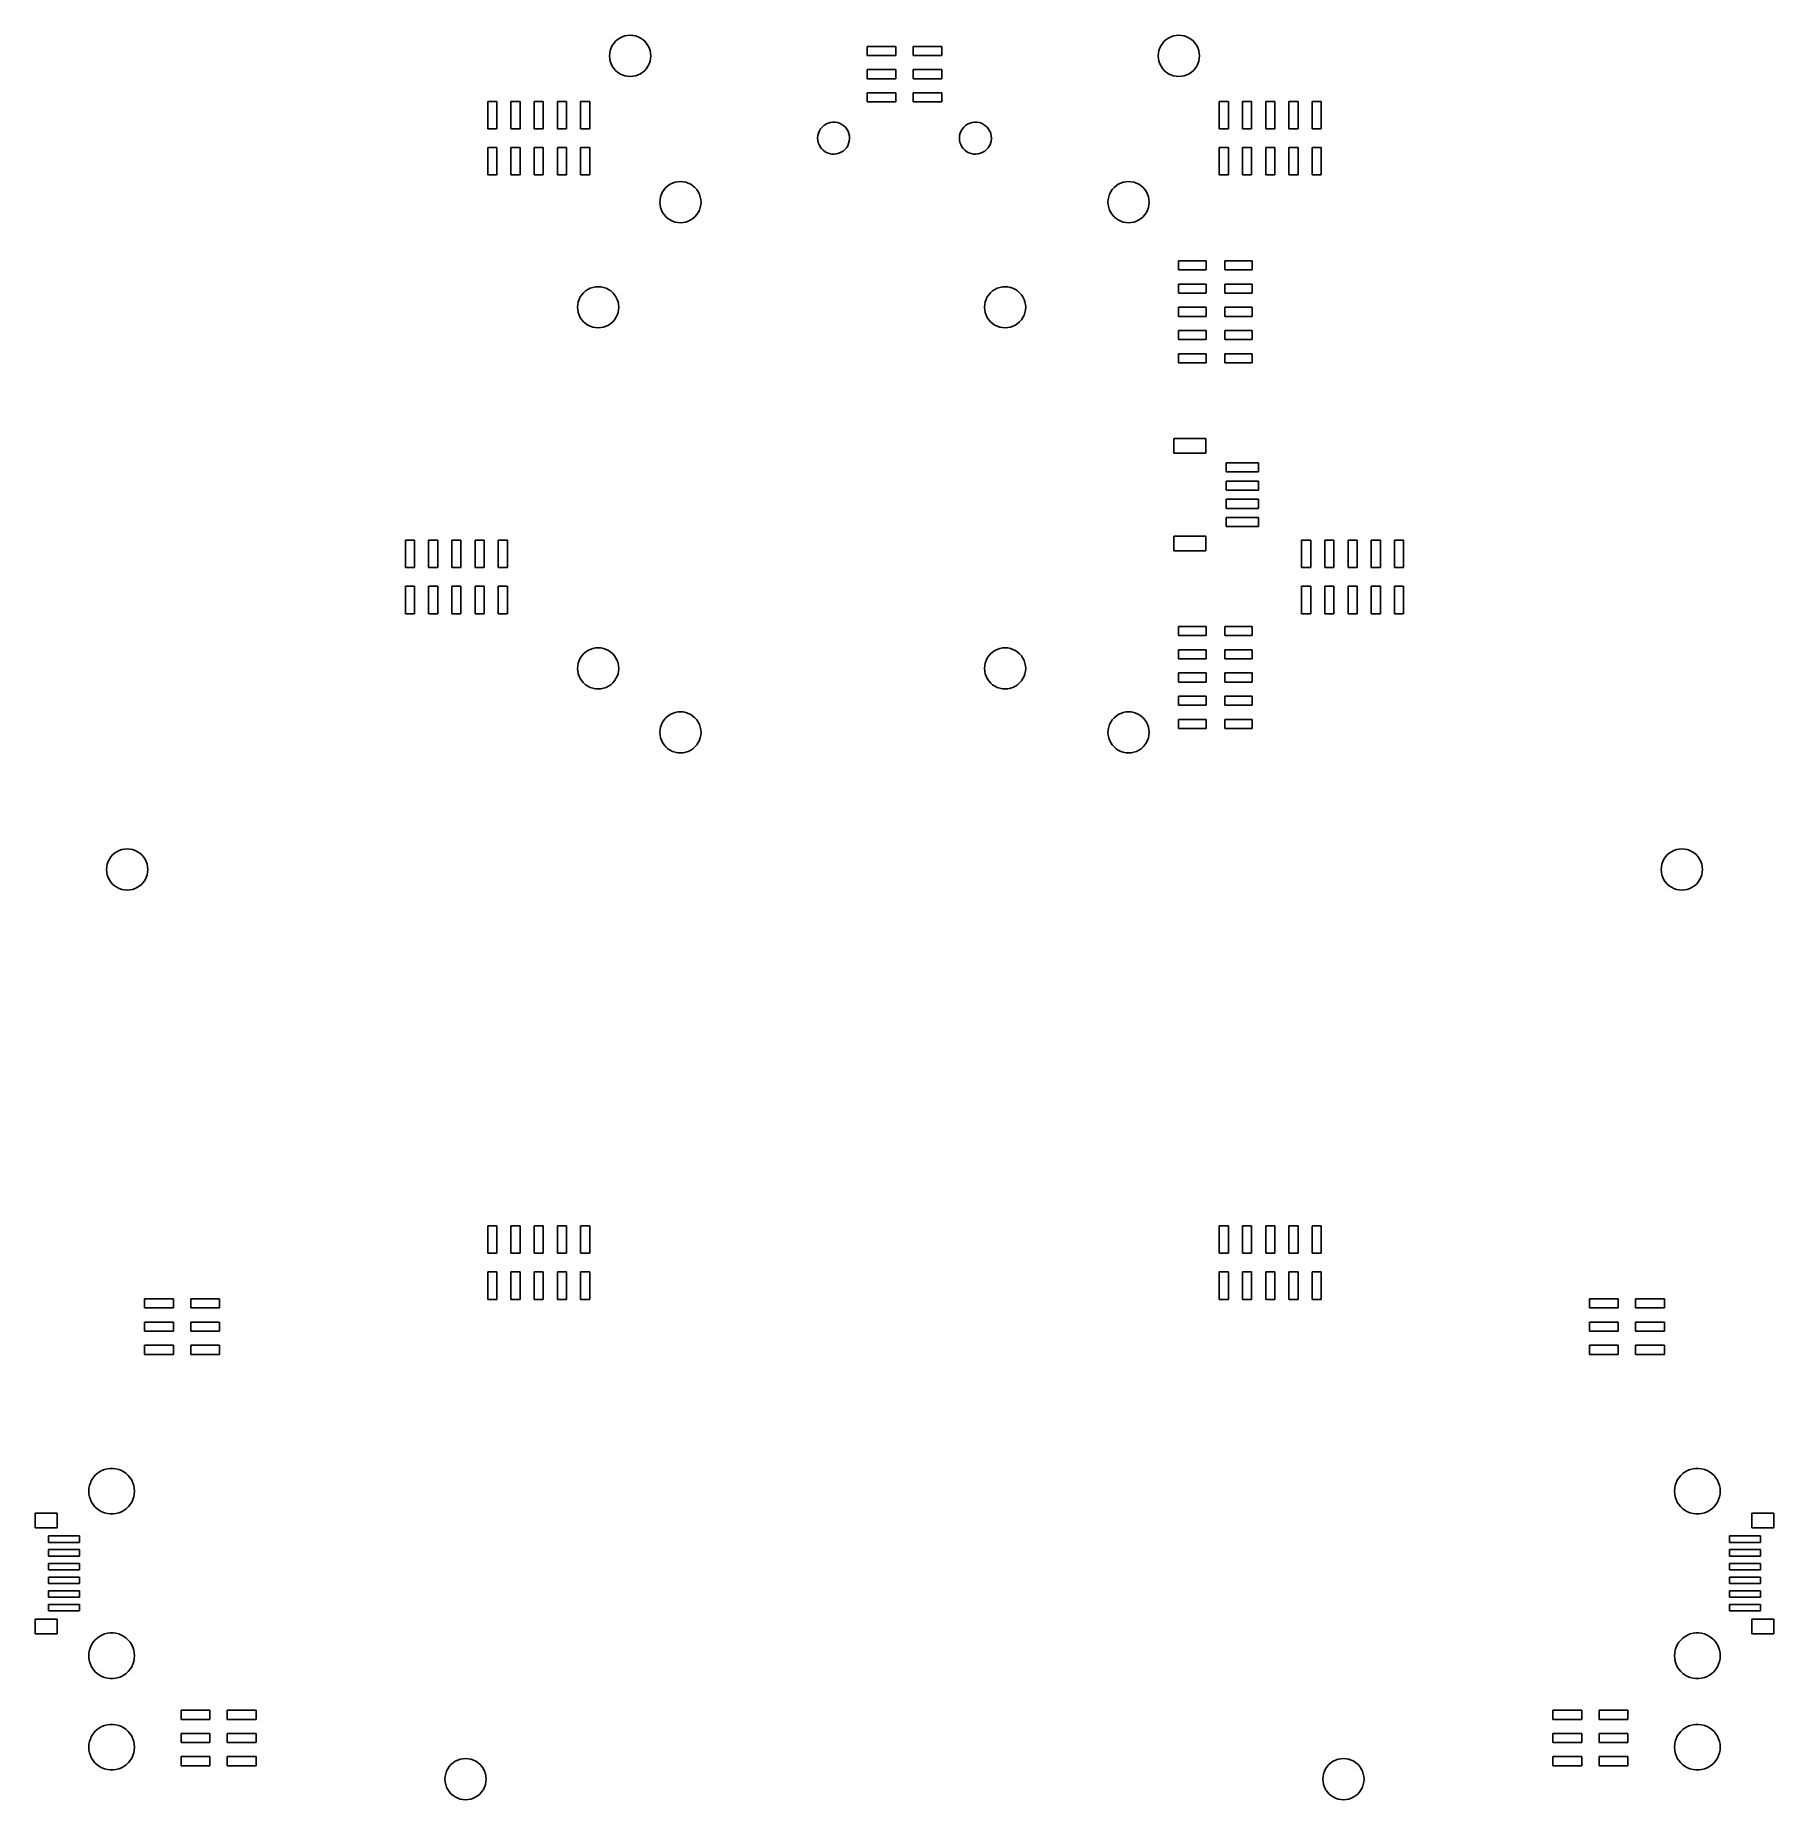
# Model space of a CAD drawing. Extents: x -3.74 to 3.74, y 0.13 to 7.73.
import ezdxf

# ---------------------------------------------------------------- set-up
doc = ezdxf.new("R2010")
doc.units = 0
doc.header["$MEASUREMENT"] = 0
doc.layers.add('BLACK', color=7, linetype='CONTINUOUS')

msp = doc.modelspace()

# ---------------------------------------------------------------- linework, layer by layer
at = {"layer": 'BLACK', "linetype": 'CONTINUOUS'}
for p, q in [((-1.26294, 7.67169), (-1.25782, 7.68209)), ((-1.25782, 7.68209), (-1.25138, 7.69172)), ((-1.25138, 7.69172), (-1.24374, 7.70043)), ((-1.24374, 7.70043), (-1.23503, 7.70807)), ((-1.23503, 7.70807), (-1.22539, 7.71451)), ((-1.22539, 7.71451), (-1.215, 7.71964)), ((-1.215, 7.71964), (-1.20403, 7.72336)), ((-1.20403, 7.72336), (-1.19266, 7.72562)), ((-1.19266, 7.72562), (-1.1811, 7.72638)), ((-1.1811, 7.72638), (-1.16954, 7.72562)), ((-1.16954, 7.72562), (-1.15818, 7.72336)), ((-1.15818, 7.72336), (-1.1472, 7.71964)), ((-1.1472, 7.71964), (-1.13681, 7.71451)), ((-1.13681, 7.71451), (-1.12718, 7.70807)), ((-1.12718, 7.70807), (-1.11846, 7.70043)), ((-1.11846, 7.70043), (-1.11082, 7.69172)), ((-1.11082, 7.69172), (-1.10439, 7.68209)), ((-1.10439, 7.68209), (-1.09926, 7.67169)), ((-0.161417, 7.63937), (-0.161417, 7.67874)), ((-0.161417, 7.67874), (-0.037402, 7.67874)), ((-0.037402, 7.67874), (-0.037402, 7.63937)), ((0.037402, 7.63937), (0.037402, 7.67874)), ((0.037402, 7.67874), (0.161417, 7.67874)), ((0.161417, 7.67874), (0.161417, 7.63937)), ((1.09926, 7.67169), (1.10439, 7.68209)), ((1.10439, 7.68209), (1.11082, 7.69172)), ((1.11082, 7.69172), (1.11846, 7.70043)), ((1.11846, 7.70043), (1.12718, 7.70807)), ((1.12718, 7.70807), (1.13681, 7.71451)), ((1.13681, 7.71451), (1.1472, 7.71964)), ((1.1472, 7.71964), (1.15818, 7.72336)), ((1.15818, 7.72336), (1.16954, 7.72562)), ((1.16954, 7.72562), (1.1811, 7.72638)), ((1.1811, 7.72638), (1.19266, 7.72562)), ((1.19266, 7.72562), (1.20403, 7.72336)), ((1.20403, 7.72336), (1.215, 7.71964)), ((1.215, 7.71964), (1.22539, 7.71451)), ((1.22539, 7.71451), (1.23503, 7.70807)), ((1.23503, 7.70807), (1.24374, 7.70043)), ((1.24374, 7.70043), (1.25138, 7.69172)), ((1.25138, 7.69172), (1.25782, 7.68209)), ((1.25782, 7.68209), (1.26294, 7.67169)), ((-1.26969, 7.6378), (-1.26893, 7.64936)), ((-1.26893, 7.62623), (-1.26969, 7.6378)), ((-1.26893, 7.64936), (-1.26667, 7.66072)), ((-1.26667, 7.61487), (-1.26893, 7.62623)), ((-1.26667, 7.66072), (-1.26294, 7.67169)), ((-1.26294, 7.6039), (-1.26667, 7.61487)), ((-1.25782, 7.5935), (-1.26294, 7.6039)), ((-1.09926, 7.6039), (-1.10439, 7.5935)), ((-1.09926, 7.67169), (-1.09554, 7.66072)), ((-1.09554, 7.61487), (-1.09926, 7.6039)), ((-1.09554, 7.66072), (-1.09328, 7.64936)), ((-1.09328, 7.62623), (-1.09554, 7.61487)), ((-1.09328, 7.64936), (-1.09252, 7.6378)), ((-1.09252, 7.6378), (-1.09328, 7.62623)), ((-0.037402, 7.63937), (-0.161417, 7.63937)), ((0.161417, 7.63937), (0.037402, 7.63937)), ((1.09252, 7.6378), (1.09328, 7.64936)), ((1.09328, 7.62623), (1.09252, 7.6378)), ((1.09328, 7.64936), (1.09554, 7.66072)), ((1.09554, 7.61487), (1.09328, 7.62623)), ((1.09554, 7.66072), (1.09926, 7.67169)), ((1.09926, 7.6039), (1.09554, 7.61487)), ((1.10439, 7.5935), (1.09926, 7.6039)), ((1.26294, 7.6039), (1.25782, 7.5935)), ((1.26294, 7.67169), (1.26667, 7.66072)), ((1.26667, 7.61487), (1.26294, 7.6039)), ((1.26667, 7.66072), (1.26893, 7.64936)), ((1.26893, 7.62623), (1.26667, 7.61487)), ((1.26893, 7.64936), (1.26969, 7.6378)), ((1.26969, 7.6378), (1.26893, 7.62623)), ((-1.25138, 7.58387), (-1.25782, 7.5935)), ((-1.24374, 7.57516), (-1.25138, 7.58387)), ((-1.23503, 7.56752), (-1.24374, 7.57516)), ((-1.22539, 7.56108), (-1.23503, 7.56752)), ((-1.215, 7.55596), (-1.22539, 7.56108)), ((-1.20403, 7.55223), (-1.215, 7.55596)), ((-1.19266, 7.54997), (-1.20403, 7.55223)), ((-1.1811, 7.54921), (-1.19266, 7.54997)), ((-1.16954, 7.54997), (-1.1811, 7.54921)), ((-1.15818, 7.55223), (-1.16954, 7.54997)), ((-1.1472, 7.55596), (-1.15818, 7.55223)), ((-1.13681, 7.56108), (-1.1472, 7.55596)), ((-1.12718, 7.56752), (-1.13681, 7.56108)), ((-1.11846, 7.57516), (-1.12718, 7.56752)), ((-1.11082, 7.58387), (-1.11846, 7.57516)), ((-1.10439, 7.5935), (-1.11082, 7.58387)), ((-0.161417, 7.53937), (-0.161417, 7.57874)), ((-0.161417, 7.57874), (-0.037402, 7.57874)), ((-0.037402, 7.53937), (-0.161417, 7.53937)), ((-0.037402, 7.57874), (-0.037402, 7.53937)), ((0.037402, 7.53937), (0.037402, 7.57874)), ((0.037402, 7.57874), (0.161417, 7.57874)), ((0.161417, 7.53937), (0.037402, 7.53937)), ((0.161417, 7.57874), (0.161417, 7.53937)), ((1.11082, 7.58387), (1.10439, 7.5935)), ((1.11846, 7.57516), (1.11082, 7.58387)), ((1.12718, 7.56752), (1.11846, 7.57516)), ((1.13681, 7.56108), (1.12718, 7.56752)), ((1.1472, 7.55596), (1.13681, 7.56108)), ((1.15818, 7.55223), (1.1472, 7.55596)), ((1.16954, 7.54997), (1.15818, 7.55223)), ((1.1811, 7.54921), (1.16954, 7.54997)), ((1.19266, 7.54997), (1.1811, 7.54921)), ((1.20403, 7.55223), (1.19266, 7.54997)), ((1.215, 7.55596), (1.20403, 7.55223)), ((1.22539, 7.56108), (1.215, 7.55596)), ((1.23503, 7.56752), (1.22539, 7.56108)), ((1.24374, 7.57516), (1.23503, 7.56752)), ((1.25138, 7.58387), (1.24374, 7.57516)), ((1.25782, 7.5935), (1.25138, 7.58387)), ((-0.161417, 7.43937), (-0.161417, 7.47874)), ((-0.161417, 7.47874), (-0.037402, 7.47874)), ((-0.037402, 7.47874), (-0.037402, 7.43937)), ((0.037402, 7.43937), (0.037402, 7.47874)), ((0.037402, 7.47874), (0.161417, 7.47874)), ((0.161417, 7.47874), (0.161417, 7.43937)), ((-1.79449, 7.32362), (-1.79449, 7.44173)), ((-1.79449, 7.44173), (-1.75512, 7.44173)), ((-1.75512, 7.44173), (-1.75512, 7.32362)), ((-1.69449, 7.32362), (-1.69449, 7.44173)), ((-1.69449, 7.44173), (-1.65512, 7.44173)), ((-1.65512, 7.44173), (-1.65512, 7.32362)), ((-1.59449, 7.32362), (-1.59449, 7.44173)), ((-1.59449, 7.44173), (-1.55512, 7.44173)), ((-1.55512, 7.44173), (-1.55512, 7.32362)), ((-1.49449, 7.32362), (-1.49449, 7.44173)), ((-1.49449, 7.44173), (-1.45512, 7.44173)), ((-1.45512, 7.44173), (-1.45512, 7.32362)), ((-1.39449, 7.32362), (-1.39449, 7.44173)), ((-1.39449, 7.44173), (-1.35512, 7.44173)), ((-1.35512, 7.44173), (-1.35512, 7.32362)), ((-0.037402, 7.43937), (-0.161417, 7.43937)), ((0.161417, 7.43937), (0.037402, 7.43937)), ((1.35512, 7.32362), (1.35512, 7.44173)), ((1.35512, 7.44173), (1.39449, 7.44173)), ((1.39449, 7.44173), (1.39449, 7.32362)), ((1.45512, 7.32362), (1.45512, 7.44173)), ((1.45512, 7.44173), (1.49449, 7.44173)), ((1.49449, 7.44173), (1.49449, 7.32362)), ((1.55512, 7.32362), (1.55512, 7.44173)), ((1.55512, 7.44173), (1.59449, 7.44173)), ((1.59449, 7.44173), (1.59449, 7.32362)), ((1.65512, 7.32362), (1.65512, 7.44173)), ((1.65512, 7.44173), (1.69449, 7.44173)), ((1.69449, 7.44173), (1.69449, 7.32362)), ((1.75512, 7.32362), (1.75512, 7.44173)), ((1.75512, 7.44173), (1.79449, 7.44173)), ((1.79449, 7.44173), (1.79449, 7.32362)), ((-1.75512, 7.32362), (-1.79449, 7.32362)), ((-1.65512, 7.32362), (-1.69449, 7.32362)), ((-1.55512, 7.32362), (-1.59449, 7.32362)), ((-1.45512, 7.32362), (-1.49449, 7.32362)), ((-1.35512, 7.32362), (-1.39449, 7.32362)), ((-0.373992, 7.28527), (-0.372969, 7.29543)), ((-0.372969, 7.29543), (-0.370455, 7.30533)), ((-0.370455, 7.30533), (-0.366506, 7.31474)), ((-0.366506, 7.31474), (-0.361209, 7.32347)), ((-0.361209, 7.32347), (-0.354679, 7.33132)), ((-0.354679, 7.33132), (-0.34706, 7.33812)), ((-0.34706, 7.33812), (-0.33852, 7.34372)), ((-0.33852, 7.34372), (-0.329247, 7.348)), ((-0.329247, 7.348), (-0.319443, 7.35086)), ((-0.319443, 7.35086), (-0.309324, 7.35223)), ((-0.309324, 7.35223), (-0.299113, 7.3521)), ((-0.299113, 7.3521), (-0.289034, 7.35046)), ((-0.289034, 7.35046), (-0.279309, 7.34735)), ((-0.279309, 7.34735), (-0.27015, 7.34283)), ((-0.27015, 7.34283), (-0.261759, 7.33701)), ((-0.261759, 7.33701), (-0.254321, 7.33001)), ((-0.254321, 7.33001), (-0.247999, 7.32199)), ((-0.247999, 7.32199), (-0.242932, 7.31313)), ((-0.242932, 7.31313), (-0.239231, 7.30361)), ((-0.239231, 7.30361), (-0.236977, 7.29365)), ((0.236244, 7.28527), (0.237267, 7.29543)), ((0.237267, 7.29543), (0.239781, 7.30533)), ((0.239781, 7.30533), (0.24373, 7.31474)), ((0.24373, 7.31474), (0.249027, 7.32347)), ((0.249027, 7.32347), (0.255557, 7.33132)), ((0.255557, 7.33132), (0.263176, 7.33812)), ((0.263176, 7.33812), (0.271716, 7.34372)), ((0.271716, 7.34372), (0.28099, 7.348)), ((0.28099, 7.348), (0.290794, 7.35086)), ((0.290794, 7.35086), (0.300912, 7.35223)), ((0.300912, 7.35223), (0.311123, 7.3521)), ((0.311123, 7.3521), (0.321202, 7.35046)), ((0.321202, 7.35046), (0.330928, 7.34735)), ((0.330928, 7.34735), (0.340086, 7.34283)), ((0.340086, 7.34283), (0.348477, 7.33701)), ((0.348477, 7.33701), (0.355915, 7.33001)), ((0.355915, 7.33001), (0.362237, 7.32199)), ((0.362237, 7.32199), (0.367304, 7.31313)), ((0.367304, 7.31313), (0.371005, 7.30361)), ((0.371005, 7.30361), (0.373259, 7.29365)), ((1.39449, 7.32362), (1.35512, 7.32362)), ((1.49449, 7.32362), (1.45512, 7.32362)), ((1.59449, 7.32362), (1.55512, 7.32362)), ((1.69449, 7.32362), (1.65512, 7.32362)), ((1.79449, 7.32362), (1.75512, 7.32362)), ((-1.79449, 7.1252), (-1.79449, 7.24331)), ((-1.79449, 7.24331), (-1.75512, 7.24331)), ((-1.75512, 7.24331), (-1.75512, 7.1252)), ((-1.69449, 7.1252), (-1.69449, 7.24331)), ((-1.69449, 7.24331), (-1.65512, 7.24331)), ((-1.65512, 7.24331), (-1.65512, 7.1252)), ((-1.59449, 7.1252), (-1.59449, 7.24331)), ((-1.59449, 7.24331), (-1.55512, 7.24331)), ((-1.55512, 7.24331), (-1.55512, 7.1252)), ((-1.49449, 7.1252), (-1.49449, 7.24331)), ((-1.49449, 7.24331), (-1.45512, 7.24331)), ((-1.45512, 7.24331), (-1.45512, 7.1252)), ((-1.39449, 7.1252), (-1.39449, 7.24331)), ((-1.39449, 7.24331), (-1.35512, 7.24331)), ((-1.35512, 7.24331), (-1.35512, 7.1252)), ((-0.373502, 7.27507), (-0.373992, 7.28527)), ((-0.37151, 7.26505), (-0.373502, 7.27507)), ((-0.368059, 7.25544), (-0.37151, 7.26505)), ((-0.363226, 7.24645), (-0.368059, 7.25544)), ((-0.357116, 7.23826), (-0.363226, 7.24645)), ((-0.349864, 7.23107), (-0.357116, 7.23826)), ((-0.341628, 7.22504), (-0.349864, 7.23107)), ((-0.332591, 7.22028), (-0.341628, 7.22504)), ((-0.32295, 7.21691), (-0.332591, 7.22028)), ((-0.273305, 7.22235), (-0.282687, 7.21832)), ((-0.264621, 7.22773), (-0.273305, 7.22235)), ((-0.256827, 7.23432), (-0.264621, 7.22773)), ((-0.250094, 7.242), (-0.256827, 7.23432)), ((-0.24457, 7.25059), (-0.250094, 7.242)), ((-0.240376, 7.2599), (-0.24457, 7.25059)), ((-0.237604, 7.26973), (-0.240376, 7.2599)), ((-0.236315, 7.27986), (-0.237604, 7.26973)), ((-0.236977, 7.29365), (-0.23622, 7.28346)), ((-0.23622, 7.28346), (-0.236315, 7.27986)), ((0.236734, 7.27507), (0.236244, 7.28527)), ((0.238726, 7.26505), (0.236734, 7.27507)), ((0.242177, 7.25544), (0.238726, 7.26505)), ((0.24701, 7.24645), (0.242177, 7.25544)), ((0.25312, 7.23826), (0.24701, 7.24645)), ((0.260373, 7.23107), (0.25312, 7.23826)), ((0.268608, 7.22504), (0.260373, 7.23107)), ((0.277645, 7.22028), (0.268608, 7.22504)), ((0.287286, 7.21691), (0.277645, 7.22028)), ((0.336931, 7.22235), (0.327549, 7.21832)), ((0.345615, 7.22773), (0.336931, 7.22235)), ((0.353409, 7.23432), (0.345615, 7.22773)), ((0.360142, 7.242), (0.353409, 7.23432)), ((0.365667, 7.25059), (0.360142, 7.242)), ((0.369861, 7.2599), (0.365667, 7.25059)), ((0.372633, 7.26973), (0.369861, 7.2599)), ((0.373921, 7.27986), (0.372633, 7.26973)), ((0.373259, 7.29365), (0.374016, 7.28346)), ((0.374016, 7.28346), (0.373921, 7.27986)), ((1.35512, 7.1252), (1.35512, 7.24331)), ((1.35512, 7.24331), (1.39449, 7.24331)), ((1.39449, 7.24331), (1.39449, 7.1252)), ((1.45512, 7.1252), (1.45512, 7.24331)), ((1.45512, 7.24331), (1.49449, 7.24331)), ((1.49449, 7.24331), (1.49449, 7.1252)), ((1.55512, 7.1252), (1.55512, 7.24331)), ((1.55512, 7.24331), (1.59449, 7.24331)), ((1.59449, 7.24331), (1.59449, 7.1252)), ((1.65512, 7.1252), (1.65512, 7.24331)), ((1.65512, 7.24331), (1.69449, 7.24331)), ((1.69449, 7.24331), (1.69449, 7.1252)), ((1.75512, 7.1252), (1.75512, 7.24331)), ((1.75512, 7.24331), (1.79449, 7.24331)), ((1.79449, 7.24331), (1.79449, 7.1252)), ((-0.312918, 7.21501), (-0.32295, 7.21691)), ((-0.302714, 7.21461), (-0.312918, 7.21501)), ((-0.292563, 7.21572), (-0.302714, 7.21461)), ((-0.282687, 7.21832), (-0.292563, 7.21572)), ((0.297319, 7.21501), (0.287286, 7.21691)), ((0.307523, 7.21461), (0.297319, 7.21501)), ((0.317674, 7.21572), (0.307523, 7.21461)), ((0.327549, 7.21832), (0.317674, 7.21572)), ((-1.75512, 7.1252), (-1.79449, 7.1252)), ((-1.65512, 7.1252), (-1.69449, 7.1252)), ((-1.55512, 7.1252), (-1.59449, 7.1252)), ((-1.45512, 7.1252), (-1.49449, 7.1252)), ((-1.35512, 7.1252), (-1.39449, 7.1252)), ((-1.03484, 7.0618), (-1.0272, 7.07051)), ((-1.0272, 7.07051), (-1.01849, 7.07815)), ((-1.01849, 7.07815), (-1.00886, 7.08459)), ((-1.00886, 7.08459), (-0.998466, 7.08971)), ((-0.998466, 7.08971), (-0.987494, 7.09344)), ((-0.987494, 7.09344), (-0.976129, 7.0957)), ((-0.976129, 7.0957), (-0.964567, 7.09646)), ((-0.964567, 7.09646), (-0.953005, 7.0957)), ((-0.953005, 7.0957), (-0.94164, 7.09344)), ((-0.94164, 7.09344), (-0.930668, 7.08971)), ((-0.930668, 7.08971), (-0.920276, 7.08459)), ((-0.920276, 7.08459), (-0.910641, 7.07815)), ((-0.910641, 7.07815), (-0.90193, 7.07051)), ((-0.90193, 7.07051), (-0.89429, 7.0618)), ((0.89429, 7.0618), (0.90193, 7.07051)), ((0.90193, 7.07051), (0.910641, 7.07815)), ((0.910641, 7.07815), (0.920276, 7.08459)), ((0.920276, 7.08459), (0.930668, 7.08971)), ((0.930668, 7.08971), (0.94164, 7.09344)), ((0.94164, 7.09344), (0.953005, 7.0957)), ((0.953005, 7.0957), (0.964567, 7.09646)), ((0.964567, 7.09646), (0.976129, 7.0957)), ((0.976129, 7.0957), (0.987494, 7.09344)), ((0.987494, 7.09344), (0.998466, 7.08971)), ((0.998466, 7.08971), (1.00886, 7.08459)), ((1.00886, 7.08459), (1.01849, 7.07815)), ((1.01849, 7.07815), (1.0272, 7.07051)), ((1.0272, 7.07051), (1.03484, 7.0618)), ((1.39449, 7.1252), (1.35512, 7.1252)), ((1.49449, 7.1252), (1.45512, 7.1252)), ((1.59449, 7.1252), (1.55512, 7.1252)), ((1.69449, 7.1252), (1.65512, 7.1252)), ((1.79449, 7.1252), (1.75512, 7.1252)), ((-1.05315, 7.00787), (-1.05239, 7.01944)), ((-1.05239, 6.99631), (-1.05315, 7.00787)), ((-1.05239, 7.01944), (-1.05013, 7.0308)), ((-1.05013, 6.98495), (-1.05239, 6.99631)), ((-1.05013, 7.0308), (-1.04641, 7.04177)), ((-1.04641, 7.04177), (-1.04128, 7.05217)), ((-1.04128, 7.05217), (-1.03484, 7.0618)), ((-0.89429, 7.0618), (-0.887852, 7.05217)), ((-0.887852, 7.05217), (-0.882727, 7.04177)), ((-0.882727, 7.04177), (-0.879003, 7.0308)), ((-0.879003, 7.0308), (-0.876742, 7.01944)), ((-0.876742, 6.99631), (-0.879003, 6.98495)), ((-0.876742, 7.01944), (-0.875984, 7.00787)), ((-0.875984, 7.00787), (-0.876742, 6.99631)), ((0.875984, 7.00787), (0.876742, 7.01944)), ((0.876742, 6.99631), (0.875984, 7.00787)), ((0.876742, 7.01944), (0.879003, 7.0308)), ((0.879003, 6.98495), (0.876742, 6.99631)), ((0.879003, 7.0308), (0.882727, 7.04177)), ((0.882727, 7.04177), (0.887852, 7.05217)), ((0.887852, 7.05217), (0.89429, 7.0618)), ((1.03484, 7.0618), (1.04128, 7.05217)), ((1.04128, 7.05217), (1.04641, 7.04177)), ((1.04641, 7.04177), (1.05013, 7.0308)), ((1.05013, 7.0308), (1.05239, 7.01944)), ((1.05239, 6.99631), (1.05013, 6.98495)), ((1.05239, 7.01944), (1.05315, 7.00787)), ((1.05315, 7.00787), (1.05239, 6.99631)), ((-1.04641, 6.97397), (-1.05013, 6.98495)), ((-1.04128, 6.96358), (-1.04641, 6.97397)), ((-1.03484, 6.95395), (-1.04128, 6.96358)), ((-1.0272, 6.94524), (-1.03484, 6.95395)), ((-1.01849, 6.9376), (-1.0272, 6.94524)), ((-1.00886, 6.93116), (-1.01849, 6.9376)), ((-0.998466, 6.92603), (-1.00886, 6.93116)), ((-0.987494, 6.92231), (-0.998466, 6.92603)), ((-0.976129, 6.92005), (-0.987494, 6.92231)), ((-0.964567, 6.91929), (-0.976129, 6.92005)), ((-0.953005, 6.92005), (-0.964567, 6.91929)), ((-0.94164, 6.92231), (-0.953005, 6.92005)), ((-0.930668, 6.92603), (-0.94164, 6.92231)), ((-0.920276, 6.93116), (-0.930668, 6.92603)), ((-0.910641, 6.9376), (-0.920276, 6.93116)), ((-0.90193, 6.94524), (-0.910641, 6.9376)), ((-0.89429, 6.95395), (-0.90193, 6.94524)), ((-0.887852, 6.96358), (-0.89429, 6.95395)), ((-0.882727, 6.97397), (-0.887852, 6.96358)), ((-0.879003, 6.98495), (-0.882727, 6.97397)), ((0.882727, 6.97397), (0.879003, 6.98495)), ((0.887852, 6.96358), (0.882727, 6.97397)), ((0.89429, 6.95395), (0.887852, 6.96358)), ((0.90193, 6.94524), (0.89429, 6.95395)), ((0.910641, 6.9376), (0.90193, 6.94524)), ((0.920276, 6.93116), (0.910641, 6.9376)), ((0.930668, 6.92603), (0.920276, 6.93116)), ((0.94164, 6.92231), (0.930668, 6.92603)), ((0.953005, 6.92005), (0.94164, 6.92231)), ((0.964567, 6.91929), (0.953005, 6.92005)), ((0.976129, 6.92005), (0.964567, 6.91929)), ((0.987494, 6.92231), (0.976129, 6.92005)), ((0.998466, 6.92603), (0.987494, 6.92231)), ((1.00886, 6.93116), (0.998466, 6.92603)), ((1.01849, 6.9376), (1.00886, 6.93116)), ((1.0272, 6.94524), (1.01849, 6.9376)), ((1.03484, 6.95395), (1.0272, 6.94524)), ((1.04128, 6.96358), (1.03484, 6.95395)), ((1.04641, 6.97397), (1.04128, 6.96358)), ((1.05013, 6.98495), (1.04641, 6.97397)), ((1.18031, 6.71575), (1.18031, 6.75512)), ((1.18031, 6.75512), (1.29843, 6.75512)), ((1.29843, 6.71575), (1.18031, 6.71575)), ((1.29843, 6.75512), (1.29843, 6.71575)), ((1.37874, 6.71575), (1.37874, 6.75512)), ((1.37874, 6.75512), (1.49685, 6.75512)), ((1.49685, 6.71575), (1.37874, 6.71575)), ((1.49685, 6.75512), (1.49685, 6.71575)), ((-1.38918, 6.60904), (-1.38154, 6.61776)), ((-1.38154, 6.61776), (-1.37282, 6.6254)), ((-1.37282, 6.6254), (-1.36319, 6.63183)), ((-1.36319, 6.63183), (-1.3528, 6.63696)), ((-1.3528, 6.63696), (-1.34182, 6.64068)), ((-1.34182, 6.64068), (-1.33046, 6.64294)), ((-1.33046, 6.64294), (-1.3189, 6.6437)), ((-1.3189, 6.6437), (-1.30734, 6.64294)), ((-1.30734, 6.64294), (-1.29597, 6.64068)), ((-1.29597, 6.64068), (-1.285, 6.63696)), ((-1.285, 6.63696), (-1.27461, 6.63183)), ((-1.27461, 6.63183), (-1.26497, 6.6254)), ((-1.26497, 6.6254), (-1.25626, 6.61776)), ((-1.25626, 6.61776), (-1.24862, 6.60904)), ((0.362794, 6.60904), (0.370433, 6.61776)), ((0.370433, 6.61776), (0.379145, 6.6254)), ((0.379145, 6.6254), (0.38878, 6.63183)), ((0.38878, 6.63183), (0.399172, 6.63696)), ((0.399172, 6.63696), (0.410144, 6.64068)), ((0.410144, 6.64068), (0.421509, 6.64294)), ((0.421509, 6.64294), (0.433071, 6.6437)), ((0.433071, 6.6437), (0.444633, 6.64294)), ((0.444633, 6.64294), (0.455998, 6.64068)), ((0.455998, 6.64068), (0.46697, 6.63696)), ((0.46697, 6.63696), (0.477362, 6.63183)), ((0.477362, 6.63183), (0.486997, 6.6254)), ((0.486997, 6.6254), (0.495708, 6.61776)), ((0.495708, 6.61776), (0.503348, 6.60904)), ((1.18031, 6.61575), (1.18031, 6.65512)), ((1.18031, 6.65512), (1.29843, 6.65512)), ((1.29843, 6.61575), (1.18031, 6.61575)), ((1.29843, 6.65512), (1.29843, 6.61575)), ((1.37874, 6.61575), (1.37874, 6.65512)), ((1.37874, 6.65512), (1.49685, 6.65512)), ((1.49685, 6.61575), (1.37874, 6.61575)), ((1.49685, 6.65512), (1.49685, 6.61575)), ((-1.40748, 6.55512), (-1.40672, 6.56668)), ((-1.40672, 6.54356), (-1.40748, 6.55512)), ((-1.40672, 6.56668), (-1.40446, 6.57804)), ((-1.40446, 6.53219), (-1.40672, 6.54356)), ((-1.40446, 6.57804), (-1.40074, 6.58902)), ((-1.40074, 6.58902), (-1.39561, 6.59941)), ((-1.39561, 6.59941), (-1.38918, 6.60904)), ((-1.24862, 6.60904), (-1.24218, 6.59941)), ((-1.24218, 6.59941), (-1.23706, 6.58902)), ((-1.23706, 6.58902), (-1.23333, 6.57804)), ((-1.23333, 6.57804), (-1.23107, 6.56668)), ((-1.23107, 6.54356), (-1.23333, 6.53219)), ((-1.23107, 6.56668), (-1.23031, 6.55512)), ((-1.23031, 6.55512), (-1.23107, 6.54356)), ((0.344488, 6.55512), (0.345246, 6.56668)), ((0.345246, 6.54356), (0.344488, 6.55512)), ((0.345246, 6.56668), (0.347507, 6.57804)), ((0.347507, 6.53219), (0.345246, 6.54356)), ((0.347507, 6.57804), (0.351231, 6.58902)), ((0.351231, 6.58902), (0.356356, 6.59941)), ((0.356356, 6.59941), (0.362794, 6.60904)), ((0.503348, 6.60904), (0.509786, 6.59941)), ((0.509786, 6.59941), (0.514911, 6.58902)), ((0.514911, 6.58902), (0.518635, 6.57804)), ((0.518635, 6.57804), (0.520896, 6.56668)), ((0.520896, 6.54356), (0.518635, 6.53219)), ((0.520896, 6.56668), (0.521654, 6.55512)), ((0.521654, 6.55512), (0.520896, 6.54356)), ((1.18031, 6.51575), (1.18031, 6.55512)), ((1.18031, 6.55512), (1.29843, 6.55512)), ((1.29843, 6.55512), (1.29843, 6.51575)), ((1.37874, 6.51575), (1.37874, 6.55512)), ((1.37874, 6.55512), (1.49685, 6.55512)), ((1.49685, 6.55512), (1.49685, 6.51575)), ((-1.40074, 6.52122), (-1.40446, 6.53219)), ((-1.39561, 6.51083), (-1.40074, 6.52122)), ((-1.38918, 6.50119), (-1.39561, 6.51083)), ((-1.38154, 6.49248), (-1.38918, 6.50119)), ((-1.37282, 6.48484), (-1.38154, 6.49248)), ((-1.36319, 6.4784), (-1.37282, 6.48484)), ((-1.3528, 6.47328), (-1.36319, 6.4784)), ((-1.34182, 6.46955), (-1.3528, 6.47328)), ((-1.33046, 6.46729), (-1.34182, 6.46955)), ((-1.3189, 6.46654), (-1.33046, 6.46729)), ((-1.30734, 6.46729), (-1.3189, 6.46654)), ((-1.29597, 6.46955), (-1.30734, 6.46729)), ((-1.285, 6.47328), (-1.29597, 6.46955)), ((-1.27461, 6.4784), (-1.285, 6.47328)), ((-1.26497, 6.48484), (-1.27461, 6.4784)), ((-1.25626, 6.49248), (-1.26497, 6.48484)), ((-1.24862, 6.50119), (-1.25626, 6.49248)), ((-1.24218, 6.51083), (-1.24862, 6.50119)), ((-1.23706, 6.52122), (-1.24218, 6.51083)), ((-1.23333, 6.53219), (-1.23706, 6.52122)), ((0.351231, 6.52122), (0.347507, 6.53219)), ((0.356356, 6.51083), (0.351231, 6.52122)), ((0.362794, 6.50119), (0.356356, 6.51083)), ((0.370433, 6.49248), (0.362794, 6.50119)), ((0.379145, 6.48484), (0.370433, 6.49248)), ((0.38878, 6.4784), (0.379145, 6.48484)), ((0.399172, 6.47328), (0.38878, 6.4784)), ((0.410144, 6.46955), (0.399172, 6.47328)), ((0.421509, 6.46729), (0.410144, 6.46955)), ((0.433071, 6.46654), (0.421509, 6.46729)), ((0.444633, 6.46729), (0.433071, 6.46654)), ((0.455998, 6.46955), (0.444633, 6.46729)), ((0.46697, 6.47328), (0.455998, 6.46955)), ((0.477362, 6.4784), (0.46697, 6.47328)), ((0.486997, 6.48484), (0.477362, 6.4784)), ((0.495708, 6.49248), (0.486997, 6.48484)), ((0.503348, 6.50119), (0.495708, 6.49248)), ((0.509786, 6.51083), (0.503348, 6.50119)), ((0.514911, 6.52122), (0.509786, 6.51083)), ((0.518635, 6.53219), (0.514911, 6.52122)), ((1.29843, 6.51575), (1.18031, 6.51575)), ((1.49685, 6.51575), (1.37874, 6.51575)), ((1.18031, 6.41575), (1.18031, 6.45512)), ((1.18031, 6.45512), (1.29843, 6.45512)), ((1.29843, 6.41575), (1.18031, 6.41575)), ((1.29843, 6.45512), (1.29843, 6.41575)), ((1.37874, 6.41575), (1.37874, 6.45512)), ((1.37874, 6.45512), (1.49685, 6.45512)), ((1.49685, 6.41575), (1.37874, 6.41575)), ((1.49685, 6.45512), (1.49685, 6.41575)), ((1.18031, 6.31575), (1.18031, 6.35512)), ((1.18031, 6.35512), (1.29843, 6.35512)), ((1.29843, 6.31575), (1.18031, 6.31575)), ((1.29843, 6.35512), (1.29843, 6.31575)), ((1.37874, 6.31575), (1.37874, 6.35512)), ((1.37874, 6.35512), (1.49685, 6.35512)), ((1.49685, 6.31575), (1.37874, 6.31575)), ((1.49685, 6.35512), (1.49685, 6.31575)), ((1.15914, 5.92716), (1.15914, 5.99016)), ((1.15914, 5.99016), (1.29714, 5.99016)), ((1.29714, 5.92716), (1.15914, 5.92716)), ((1.29714, 5.99016), (1.29714, 5.92716)), ((1.38552, 5.84664), (1.38552, 5.88564)), ((1.38552, 5.88564), (1.52352, 5.88564)), ((1.52352, 5.88564), (1.52352, 5.84664)), ((1.52352, 5.84664), (1.38552, 5.84664)), ((1.38552, 5.7679), (1.38552, 5.8069)), ((1.38552, 5.8069), (1.52352, 5.8069)), ((1.52352, 5.8069), (1.52352, 5.7679)), ((1.52352, 5.7679), (1.38552, 5.7679)), ((1.38552, 5.68916), (1.38552, 5.72816)), ((1.38552, 5.72816), (1.52352, 5.72816)), ((1.52352, 5.72816), (1.52352, 5.68916)), ((1.52352, 5.68916), (1.38552, 5.68916)), ((1.38552, 5.61042), (1.38552, 5.64942)), ((1.38552, 5.64942), (1.52352, 5.64942)), ((1.52352, 5.64942), (1.52352, 5.61042)), ((-2.14882, 5.43386), (-2.14882, 5.55197)), ((-2.14882, 5.55197), (-2.10945, 5.55197)), ((-2.10945, 5.55197), (-2.10945, 5.43386)), ((-2.04882, 5.43386), (-2.04882, 5.55197)), ((-2.04882, 5.55197), (-2.00945, 5.55197)), ((-2.00945, 5.55197), (-2.00945, 5.43386)), ((-1.94882, 5.43386), (-1.94882, 5.55197)), ((-1.94882, 5.55197), (-1.90945, 5.55197)), ((-1.90945, 5.55197), (-1.90945, 5.43386)), ((-1.84882, 5.43386), (-1.84882, 5.55197)), ((-1.84882, 5.55197), (-1.80945, 5.55197)), ((-1.80945, 5.55197), (-1.80945, 5.43386)), ((-1.74882, 5.43386), (-1.74882, 5.55197)), ((-1.74882, 5.55197), (-1.70945, 5.55197)), ((-1.70945, 5.55197), (-1.70945, 5.43386)), ((1.15914, 5.5059), (1.15914, 5.5689)), ((1.15914, 5.5689), (1.29714, 5.5689)), ((1.29714, 5.5689), (1.29714, 5.5059)), ((1.52352, 5.61042), (1.38552, 5.61042)), ((1.70945, 5.43386), (1.70945, 5.55197)), ((1.70945, 5.55197), (1.74882, 5.55197)), ((1.74882, 5.55197), (1.74882, 5.43386)), ((1.80945, 5.43386), (1.80945, 5.55197)), ((1.80945, 5.55197), (1.84882, 5.55197)), ((1.84882, 5.55197), (1.84882, 5.43386)), ((1.90945, 5.43386), (1.90945, 5.55197)), ((1.90945, 5.55197), (1.94882, 5.55197)), ((1.94882, 5.55197), (1.94882, 5.43386)), ((2.00945, 5.43386), (2.00945, 5.55197)), ((2.00945, 5.55197), (2.04882, 5.55197)), ((2.04882, 5.55197), (2.04882, 5.43386)), ((2.10945, 5.43386), (2.10945, 5.55197)), ((2.10945, 5.55197), (2.14882, 5.55197)), ((2.14882, 5.55197), (2.14882, 5.43386)), ((1.29714, 5.5059), (1.15914, 5.5059)), ((-2.10945, 5.43386), (-2.14882, 5.43386)), ((-2.00945, 5.43386), (-2.04882, 5.43386)), ((-1.90945, 5.43386), (-1.94882, 5.43386)), ((-1.80945, 5.43386), (-1.84882, 5.43386)), ((-1.70945, 5.43386), (-1.74882, 5.43386)), ((1.74882, 5.43386), (1.70945, 5.43386)), ((1.84882, 5.43386), (1.80945, 5.43386)), ((1.94882, 5.43386), (1.90945, 5.43386)), ((2.04882, 5.43386), (2.00945, 5.43386)), ((2.14882, 5.43386), (2.10945, 5.43386)), ((-2.14882, 5.23543), (-2.14882, 5.35354)), ((-2.14882, 5.35354), (-2.10945, 5.35354)), ((-2.10945, 5.35354), (-2.10945, 5.23543)), ((-2.04882, 5.23543), (-2.04882, 5.35354)), ((-2.04882, 5.35354), (-2.00945, 5.35354)), ((-2.00945, 5.35354), (-2.00945, 5.23543)), ((-1.94882, 5.23543), (-1.94882, 5.35354)), ((-1.94882, 5.35354), (-1.90945, 5.35354)), ((-1.90945, 5.35354), (-1.90945, 5.23543)), ((-1.84882, 5.23543), (-1.84882, 5.35354)), ((-1.84882, 5.35354), (-1.80945, 5.35354)), ((-1.80945, 5.35354), (-1.80945, 5.23543)), ((-1.74882, 5.23543), (-1.74882, 5.35354)), ((-1.74882, 5.35354), (-1.70945, 5.35354)), ((-1.70945, 5.35354), (-1.70945, 5.23543)), ((1.70945, 5.23543), (1.70945, 5.35354)), ((1.70945, 5.35354), (1.74882, 5.35354)), ((1.74882, 5.35354), (1.74882, 5.23543)), ((1.80945, 5.23543), (1.80945, 5.35354)), ((1.80945, 5.35354), (1.84882, 5.35354)), ((1.84882, 5.35354), (1.84882, 5.23543)), ((1.90945, 5.23543), (1.90945, 5.35354)), ((1.90945, 5.35354), (1.94882, 5.35354)), ((1.94882, 5.35354), (1.94882, 5.23543)), ((2.00945, 5.23543), (2.00945, 5.35354)), ((2.00945, 5.35354), (2.04882, 5.35354)), ((2.04882, 5.35354), (2.04882, 5.23543)), ((2.10945, 5.23543), (2.10945, 5.35354)), ((2.10945, 5.35354), (2.14882, 5.35354)), ((2.14882, 5.35354), (2.14882, 5.23543)), ((-2.10945, 5.23543), (-2.14882, 5.23543)), ((-2.00945, 5.23543), (-2.04882, 5.23543)), ((-1.90945, 5.23543), (-1.94882, 5.23543)), ((-1.80945, 5.23543), (-1.84882, 5.23543)), ((-1.70945, 5.23543), (-1.74882, 5.23543)), ((1.18031, 5.14094), (1.18031, 5.18031)), ((1.18031, 5.18031), (1.29843, 5.18031)), ((1.29843, 5.18031), (1.29843, 5.14094)), ((1.37874, 5.14094), (1.37874, 5.18031)), ((1.37874, 5.18031), (1.49685, 5.18031)), ((1.49685, 5.18031), (1.49685, 5.14094)), ((1.74882, 5.23543), (1.70945, 5.23543)), ((1.84882, 5.23543), (1.80945, 5.23543)), ((1.94882, 5.23543), (1.90945, 5.23543)), ((2.04882, 5.23543), (2.00945, 5.23543)), ((2.14882, 5.23543), (2.10945, 5.23543)), ((1.29843, 5.14094), (1.18031, 5.14094)), ((1.49685, 5.14094), (1.37874, 5.14094)), ((-1.40672, 5.01156), (-1.40446, 5.02293)), ((-1.40446, 5.02293), (-1.40074, 5.0339)), ((-1.40074, 5.0339), (-1.39561, 5.04429)), ((-1.39561, 5.04429), (-1.38918, 5.05393)), ((-1.38918, 5.05393), (-1.38154, 5.06264)), ((-1.38154, 5.06264), (-1.37282, 5.07028)), ((-1.37282, 5.07028), (-1.36319, 5.07671)), ((-1.36319, 5.07671), (-1.3528, 5.08184)), ((-1.3528, 5.08184), (-1.34182, 5.08556)), ((-1.34182, 5.08556), (-1.33046, 5.08782)), ((-1.33046, 5.08782), (-1.3189, 5.08858)), ((-1.3189, 5.08858), (-1.30734, 5.08782)), ((-1.30734, 5.08782), (-1.29597, 5.08556)), ((-1.29597, 5.08556), (-1.285, 5.08184)), ((-1.285, 5.08184), (-1.27461, 5.07671)), ((-1.27461, 5.07671), (-1.26497, 5.07028)), ((-1.26497, 5.07028), (-1.25626, 5.06264)), ((-1.25626, 5.06264), (-1.24862, 5.05393)), ((-1.24862, 5.05393), (-1.24218, 5.04429)), ((-1.24218, 5.04429), (-1.23706, 5.0339)), ((-1.23706, 5.0339), (-1.23333, 5.02293)), ((-1.23333, 5.02293), (-1.23107, 5.01156)), ((0.345246, 5.01156), (0.347507, 5.02293)), ((0.347507, 5.02293), (0.351231, 5.0339)), ((0.351231, 5.0339), (0.356356, 5.04429)), ((0.356356, 5.04429), (0.362794, 5.05393)), ((0.362794, 5.05393), (0.370433, 5.06264)), ((0.370433, 5.06264), (0.379145, 5.07028)), ((0.379145, 5.07028), (0.38878, 5.07671)), ((0.38878, 5.07671), (0.399172, 5.08184)), ((0.399172, 5.08184), (0.410144, 5.08556)), ((0.410144, 5.08556), (0.421509, 5.08782)), ((0.421509, 5.08782), (0.433071, 5.08858)), ((0.433071, 5.08858), (0.444633, 5.08782)), ((0.444633, 5.08782), (0.455998, 5.08556)), ((0.455998, 5.08556), (0.46697, 5.08184)), ((0.46697, 5.08184), (0.477362, 5.07671)), ((0.477362, 5.07671), (0.486997, 5.07028)), ((0.486997, 5.07028), (0.495708, 5.06264)), ((0.495708, 5.06264), (0.503348, 5.05393)), ((0.503348, 5.05393), (0.509786, 5.04429)), ((0.509786, 5.04429), (0.514911, 5.0339)), ((0.514911, 5.0339), (0.518635, 5.02293)), ((0.518635, 5.02293), (0.520896, 5.01156)), ((1.18031, 5.04094), (1.18031, 5.08031)), ((1.18031, 5.08031), (1.29843, 5.08031)), ((1.29843, 5.04094), (1.18031, 5.04094)), ((1.29843, 5.08031), (1.29843, 5.04094)), ((1.37874, 5.04094), (1.37874, 5.08031)), ((1.37874, 5.08031), (1.49685, 5.08031)), ((1.49685, 5.04094), (1.37874, 5.04094)), ((1.49685, 5.08031), (1.49685, 5.04094)), ((-1.40748, 5), (-1.40672, 5.01156)), ((-1.40672, 4.98844), (-1.40748, 5)), ((-1.40446, 4.97707), (-1.40672, 4.98844)), ((-1.40074, 4.9661), (-1.40446, 4.97707)), ((-1.39561, 4.95571), (-1.40074, 4.9661)), ((-1.38918, 4.94607), (-1.39561, 4.95571)), ((-1.38154, 4.93736), (-1.38918, 4.94607)), ((-1.24862, 4.94607), (-1.25626, 4.93736)), ((-1.24218, 4.95571), (-1.24862, 4.94607)), ((-1.23706, 4.9661), (-1.24218, 4.95571)), ((-1.23333, 4.97707), (-1.23706, 4.9661)), ((-1.23107, 4.98844), (-1.23333, 4.97707)), ((-1.23107, 5.01156), (-1.23031, 5)), ((-1.23031, 5), (-1.23107, 4.98844)), ((0.344488, 5), (0.345246, 5.01156)), ((0.345246, 4.98844), (0.344488, 5)), ((0.347507, 4.97707), (0.345246, 4.98844)), ((0.351231, 4.9661), (0.347507, 4.97707)), ((0.356356, 4.95571), (0.351231, 4.9661)), ((0.362794, 4.94607), (0.356356, 4.95571)), ((0.370433, 4.93736), (0.362794, 4.94607)), ((0.503348, 4.94607), (0.495708, 4.93736)), ((0.509786, 4.95571), (0.503348, 4.94607)), ((0.514911, 4.9661), (0.509786, 4.95571)), ((0.518635, 4.97707), (0.514911, 4.9661)), ((0.520896, 4.98844), (0.518635, 4.97707)), ((0.520896, 5.01156), (0.521654, 5)), ((0.521654, 5), (0.520896, 4.98844)), ((1.18031, 4.94094), (1.18031, 4.98031)), ((1.18031, 4.98031), (1.29843, 4.98031)), ((1.29843, 4.94094), (1.18031, 4.94094)), ((1.29843, 4.98031), (1.29843, 4.94094)), ((1.37874, 4.94094), (1.37874, 4.98031)), ((1.37874, 4.98031), (1.49685, 4.98031)), ((1.49685, 4.94094), (1.37874, 4.94094)), ((1.49685, 4.98031), (1.49685, 4.94094)), ((-1.37282, 4.92972), (-1.38154, 4.93736)), ((-1.36319, 4.92329), (-1.37282, 4.92972)), ((-1.3528, 4.91816), (-1.36319, 4.92329)), ((-1.34182, 4.91444), (-1.3528, 4.91816)), ((-1.33046, 4.91218), (-1.34182, 4.91444)), ((-1.3189, 4.91142), (-1.33046, 4.91218)), ((-1.30734, 4.91218), (-1.3189, 4.91142)), ((-1.29597, 4.91444), (-1.30734, 4.91218)), ((-1.285, 4.91816), (-1.29597, 4.91444)), ((-1.27461, 4.92329), (-1.285, 4.91816)), ((-1.26497, 4.92972), (-1.27461, 4.92329)), ((-1.25626, 4.93736), (-1.26497, 4.92972)), ((0.379145, 4.92972), (0.370433, 4.93736)), ((0.38878, 4.92329), (0.379145, 4.92972)), ((0.399172, 4.91816), (0.38878, 4.92329)), ((0.410144, 4.91444), (0.399172, 4.91816)), ((0.421509, 4.91218), (0.410144, 4.91444)), ((0.433071, 4.91142), (0.421509, 4.91218)), ((0.444633, 4.91218), (0.433071, 4.91142)), ((0.455998, 4.91444), (0.444633, 4.91218)), ((0.46697, 4.91816), (0.455998, 4.91444)), ((0.477362, 4.92329), (0.46697, 4.91816)), ((0.486997, 4.92972), (0.477362, 4.92329)), ((0.495708, 4.93736), (0.486997, 4.92972)), ((1.18031, 4.84094), (1.18031, 4.88031)), ((1.18031, 4.88031), (1.29843, 4.88031)), ((1.29843, 4.88031), (1.29843, 4.84094)), ((1.37874, 4.84094), (1.37874, 4.88031)), ((1.37874, 4.88031), (1.49685, 4.88031)), ((1.49685, 4.88031), (1.49685, 4.84094)), ((-1.03484, 4.77834), (-1.0272, 4.78705)), ((-1.0272, 4.78705), (-1.01849, 4.79469)), ((-1.01849, 4.79469), (-1.00886, 4.80112)), ((-1.00886, 4.80112), (-0.998466, 4.80625)), ((-0.998466, 4.80625), (-0.987494, 4.80997)), ((-0.987494, 4.80997), (-0.976129, 4.81223)), ((-0.976129, 4.81223), (-0.964567, 4.81299)), ((-0.964567, 4.81299), (-0.953005, 4.81223)), ((-0.953005, 4.81223), (-0.94164, 4.80997)), ((-0.94164, 4.80997), (-0.930668, 4.80625)), ((-0.930668, 4.80625), (-0.920276, 4.80112)), ((-0.920276, 4.80112), (-0.910641, 4.79469)), ((-0.910641, 4.79469), (-0.90193, 4.78705)), ((-0.90193, 4.78705), (-0.89429, 4.77834)), ((0.89429, 4.77834), (0.90193, 4.78705)), ((0.90193, 4.78705), (0.910641, 4.79469)), ((0.910641, 4.79469), (0.920276, 4.80112)), ((0.920276, 4.80112), (0.930668, 4.80625)), ((0.930668, 4.80625), (0.94164, 4.80997)), ((0.94164, 4.80997), (0.953005, 4.81223)), ((0.953005, 4.81223), (0.964567, 4.81299)), ((0.964567, 4.81299), (0.976129, 4.81223)), ((0.976129, 4.81223), (0.987494, 4.80997)), ((0.987494, 4.80997), (0.998466, 4.80625)), ((0.998466, 4.80625), (1.00886, 4.80112)), ((1.00886, 4.80112), (1.01849, 4.79469)), ((1.01849, 4.79469), (1.0272, 4.78705)), ((1.0272, 4.78705), (1.03484, 4.77834)), ((1.29843, 4.84094), (1.18031, 4.84094)), ((1.49685, 4.84094), (1.37874, 4.84094)), ((-1.05315, 4.72441), (-1.05239, 4.73597)), ((-1.05239, 4.71285), (-1.05315, 4.72441)), ((-1.05239, 4.73597), (-1.05013, 4.74734)), ((-1.05013, 4.70148), (-1.05239, 4.71285)), ((-1.05013, 4.74734), (-1.04641, 4.75831)), ((-1.04641, 4.75831), (-1.04128, 4.7687)), ((-1.04128, 4.7687), (-1.03484, 4.77834)), ((-0.89429, 4.77834), (-0.887852, 4.7687)), ((-0.887852, 4.7687), (-0.882727, 4.75831)), ((-0.882727, 4.75831), (-0.879003, 4.74734)), ((-0.879003, 4.74734), (-0.876742, 4.73597)), ((-0.876742, 4.71285), (-0.879003, 4.70148)), ((-0.876742, 4.73597), (-0.875984, 4.72441)), ((-0.875984, 4.72441), (-0.876742, 4.71285)), ((0.875984, 4.72441), (0.876742, 4.73597)), ((0.876742, 4.71285), (0.875984, 4.72441)), ((0.876742, 4.73597), (0.879003, 4.74734)), ((0.879003, 4.70148), (0.876742, 4.71285)), ((0.879003, 4.74734), (0.882727, 4.75831)), ((0.882727, 4.75831), (0.887852, 4.7687)), ((0.887852, 4.7687), (0.89429, 4.77834)), ((1.03484, 4.77834), (1.04128, 4.7687)), ((1.04128, 4.7687), (1.04641, 4.75831)), ((1.04641, 4.75831), (1.05013, 4.74734)), ((1.05013, 4.74734), (1.05239, 4.73597)), ((1.05239, 4.71285), (1.05013, 4.70148)), ((1.05239, 4.73597), (1.05315, 4.72441)), ((1.05315, 4.72441), (1.05239, 4.71285)), ((1.18031, 4.74094), (1.18031, 4.78031)), ((1.18031, 4.78031), (1.29843, 4.78031)), ((1.29843, 4.74094), (1.18031, 4.74094)), ((1.29843, 4.78031), (1.29843, 4.74094)), ((1.37874, 4.74094), (1.37874, 4.78031)), ((1.37874, 4.78031), (1.49685, 4.78031)), ((1.49685, 4.74094), (1.37874, 4.74094)), ((1.49685, 4.78031), (1.49685, 4.74094)), ((-1.04641, 4.69051), (-1.05013, 4.70148)), ((-1.04128, 4.68012), (-1.04641, 4.69051)), ((-1.03484, 4.67048), (-1.04128, 4.68012)), ((-1.0272, 4.66177), (-1.03484, 4.67048)), ((-1.01849, 4.65413), (-1.0272, 4.66177)), ((-1.00886, 4.64769), (-1.01849, 4.65413)), ((-0.998466, 4.64257), (-1.00886, 4.64769)), ((-0.987494, 4.63885), (-0.998466, 4.64257)), ((-0.976129, 4.63658), (-0.987494, 4.63885)), ((-0.964567, 4.63583), (-0.976129, 4.63658)), ((-0.953005, 4.63658), (-0.964567, 4.63583)), ((-0.94164, 4.63885), (-0.953005, 4.63658)), ((-0.930668, 4.64257), (-0.94164, 4.63885)), ((-0.920276, 4.64769), (-0.930668, 4.64257)), ((-0.910641, 4.65413), (-0.920276, 4.64769)), ((-0.90193, 4.66177), (-0.910641, 4.65413)), ((-0.89429, 4.67048), (-0.90193, 4.66177)), ((-0.887852, 4.68012), (-0.89429, 4.67048)), ((-0.882727, 4.69051), (-0.887852, 4.68012)), ((-0.879003, 4.70148), (-0.882727, 4.69051)), ((0.882727, 4.69051), (0.879003, 4.70148)), ((0.887852, 4.68012), (0.882727, 4.69051)), ((0.89429, 4.67048), (0.887852, 4.68012)), ((0.90193, 4.66177), (0.89429, 4.67048)), ((0.910641, 4.65413), (0.90193, 4.66177)), ((0.920276, 4.64769), (0.910641, 4.65413)), ((0.930668, 4.64257), (0.920276, 4.64769)), ((0.94164, 4.63885), (0.930668, 4.64257)), ((0.953005, 4.63658), (0.94164, 4.63885)), ((0.964567, 4.63583), (0.953005, 4.63658)), ((0.976129, 4.63658), (0.964567, 4.63583)), ((0.987494, 4.63885), (0.976129, 4.63658)), ((0.998466, 4.64257), (0.987494, 4.63885)), ((1.00886, 4.64769), (0.998466, 4.64257)), ((1.01849, 4.65413), (1.00886, 4.64769)), ((1.0272, 4.66177), (1.01849, 4.65413)), ((1.03484, 4.67048), (1.0272, 4.66177)), ((1.04128, 4.68012), (1.03484, 4.67048)), ((1.04641, 4.69051), (1.04128, 4.68012)), ((1.05013, 4.70148), (1.04641, 4.69051)), ((-3.42317, 4.17815), (-3.41673, 4.18778)), ((-3.41673, 4.18778), (-3.40909, 4.1965)), ((-3.40909, 4.1965), (-3.40038, 4.20414)), ((-3.40038, 4.20414), (-3.39075, 4.21057)), ((-3.39075, 4.21057), (-3.38036, 4.2157)), ((-3.38036, 4.2157), (-3.36938, 4.21942)), ((-3.36938, 4.21942), (-3.35802, 4.22168)), ((-3.35802, 4.22168), (-3.34646, 4.22244)), ((-3.34646, 4.22244), (-3.33489, 4.22168)), ((-3.33489, 4.22168), (-3.32353, 4.21942)), ((-3.32353, 4.21942), (-3.31256, 4.2157)), ((-3.31256, 4.2157), (-3.30217, 4.21057)), ((-3.30217, 4.21057), (-3.29253, 4.20414)), ((-3.29253, 4.20414), (-3.28382, 4.1965)), ((-3.28382, 4.1965), (-3.27618, 4.18778)), ((-3.27618, 4.18778), (-3.26974, 4.17815)), ((3.26974, 4.17815), (3.27618, 4.18778)), ((3.27618, 4.18778), (3.28382, 4.1965)), ((3.28382, 4.1965), (3.29253, 4.20414)), ((3.29253, 4.20414), (3.30217, 4.21057)), ((3.30217, 4.21057), (3.31256, 4.2157)), ((3.31256, 4.2157), (3.32353, 4.21942)), ((3.32353, 4.21942), (3.33489, 4.22168)), ((3.33489, 4.22168), (3.34646, 4.22244)), ((3.34646, 4.22244), (3.35802, 4.22168)), ((3.35802, 4.22168), (3.36938, 4.21942)), ((3.36938, 4.21942), (3.38036, 4.2157)), ((3.38036, 4.2157), (3.39075, 4.21057)), ((3.39075, 4.21057), (3.40038, 4.20414)), ((3.40038, 4.20414), (3.40909, 4.1965)), ((3.40909, 4.1965), (3.41673, 4.18778)), ((3.41673, 4.18778), (3.42317, 4.17815)), ((-3.43504, 4.13386), (-3.43428, 4.14542)), ((-3.43428, 4.1223), (-3.43504, 4.13386)), ((-3.43428, 4.14542), (-3.43202, 4.15679)), ((-3.43202, 4.11093), (-3.43428, 4.1223)), ((-3.43202, 4.15679), (-3.4283, 4.16776)), ((-3.4283, 4.09996), (-3.43202, 4.11093)), ((-3.4283, 4.16776), (-3.42317, 4.17815)), ((-3.26974, 4.17815), (-3.26462, 4.16776)), ((-3.26462, 4.16776), (-3.26089, 4.15679)), ((-3.26089, 4.11093), (-3.26462, 4.09996)), ((-3.26089, 4.15679), (-3.25863, 4.14542)), ((-3.25863, 4.1223), (-3.26089, 4.11093)), ((-3.25863, 4.14542), (-3.25787, 4.13386)), ((-3.25787, 4.13386), (-3.25863, 4.1223)), ((3.25787, 4.13386), (3.25863, 4.14542)), ((3.25863, 4.1223), (3.25787, 4.13386)), ((3.25863, 4.14542), (3.26089, 4.15679)), ((3.26089, 4.11093), (3.25863, 4.1223)), ((3.26089, 4.15679), (3.26462, 4.16776)), ((3.26462, 4.09996), (3.26089, 4.11093)), ((3.26462, 4.16776), (3.26974, 4.17815)), ((3.42317, 4.17815), (3.4283, 4.16776)), ((3.4283, 4.16776), (3.43202, 4.15679)), ((3.43202, 4.11093), (3.4283, 4.09996)), ((3.43202, 4.15679), (3.43428, 4.14542)), ((3.43428, 4.1223), (3.43202, 4.11093)), ((3.43428, 4.14542), (3.43504, 4.13386)), ((3.43504, 4.13386), (3.43428, 4.1223)), ((-3.42317, 4.08957), (-3.4283, 4.09996)), ((-3.41673, 4.07993), (-3.42317, 4.08957)), ((-3.40909, 4.07122), (-3.41673, 4.07993)), ((-3.40038, 4.06358), (-3.40909, 4.07122)), ((-3.39075, 4.05714), (-3.40038, 4.06358)), ((-3.38036, 4.05202), (-3.39075, 4.05714)), ((-3.36938, 4.04829), (-3.38036, 4.05202)), ((-3.35802, 4.04603), (-3.36938, 4.04829)), ((-3.34646, 4.04528), (-3.35802, 4.04603)), ((-3.33489, 4.04603), (-3.34646, 4.04528)), ((-3.32353, 4.04829), (-3.33489, 4.04603)), ((-3.31256, 4.05202), (-3.32353, 4.04829)), ((-3.30217, 4.05714), (-3.31256, 4.05202)), ((-3.29253, 4.06358), (-3.30217, 4.05714)), ((-3.28382, 4.07122), (-3.29253, 4.06358)), ((-3.27618, 4.07993), (-3.28382, 4.07122)), ((-3.26974, 4.08957), (-3.27618, 4.07993)), ((-3.26462, 4.09996), (-3.26974, 4.08957)), ((3.26974, 4.08957), (3.26462, 4.09996)), ((3.27618, 4.07993), (3.26974, 4.08957)), ((3.28382, 4.07122), (3.27618, 4.07993)), ((3.29253, 4.06358), (3.28382, 4.07122)), ((3.30217, 4.05714), (3.29253, 4.06358)), ((3.31256, 4.05202), (3.30217, 4.05714)), ((3.32353, 4.04829), (3.31256, 4.05202)), ((3.33489, 4.04603), (3.32353, 4.04829)), ((3.34646, 4.04528), (3.33489, 4.04603)), ((3.35802, 4.04603), (3.34646, 4.04528)), ((3.36938, 4.04829), (3.35802, 4.04603)), ((3.38036, 4.05202), (3.36938, 4.04829)), ((3.39075, 4.05714), (3.38036, 4.05202)), ((3.40038, 4.06358), (3.39075, 4.05714)), ((3.40909, 4.07122), (3.40038, 4.06358)), ((3.41673, 4.07993), (3.40909, 4.07122)), ((3.42317, 4.08957), (3.41673, 4.07993)), ((3.4283, 4.09996), (3.42317, 4.08957)), ((-1.79449, 2.4811), (-1.79449, 2.59921)), ((-1.79449, 2.59921), (-1.75512, 2.59921)), ((-1.75512, 2.59921), (-1.75512, 2.4811)), ((-1.69449, 2.4811), (-1.69449, 2.59921)), ((-1.69449, 2.59921), (-1.65512, 2.59921)), ((-1.65512, 2.59921), (-1.65512, 2.4811)), ((-1.59449, 2.4811), (-1.59449, 2.59921)), ((-1.59449, 2.59921), (-1.55512, 2.59921)), ((-1.55512, 2.59921), (-1.55512, 2.4811)), ((-1.49449, 2.4811), (-1.49449, 2.59921)), ((-1.49449, 2.59921), (-1.45512, 2.59921)), ((-1.45512, 2.59921), (-1.45512, 2.4811)), ((-1.39449, 2.4811), (-1.39449, 2.59921)), ((-1.39449, 2.59921), (-1.35512, 2.59921)), ((-1.35512, 2.59921), (-1.35512, 2.4811)), ((1.35512, 2.4811), (1.35512, 2.59921)), ((1.35512, 2.59921), (1.39449, 2.59921)), ((1.39449, 2.59921), (1.39449, 2.4811)), ((1.45512, 2.4811), (1.45512, 2.59921)), ((1.45512, 2.59921), (1.49449, 2.59921)), ((1.49449, 2.59921), (1.49449, 2.4811)), ((1.55512, 2.4811), (1.55512, 2.59921)), ((1.55512, 2.59921), (1.59449, 2.59921)), ((1.59449, 2.59921), (1.59449, 2.4811)), ((1.65512, 2.4811), (1.65512, 2.59921)), ((1.65512, 2.59921), (1.69449, 2.59921)), ((1.69449, 2.59921), (1.69449, 2.4811)), ((1.75512, 2.4811), (1.75512, 2.59921)), ((1.75512, 2.59921), (1.79449, 2.59921)), ((1.79449, 2.59921), (1.79449, 2.4811)), ((-1.75512, 2.4811), (-1.79449, 2.4811)), ((-1.65512, 2.4811), (-1.69449, 2.4811)), ((-1.55512, 2.4811), (-1.59449, 2.4811)), ((-1.45512, 2.4811), (-1.49449, 2.4811)), ((-1.35512, 2.4811), (-1.39449, 2.4811)), ((1.39449, 2.4811), (1.35512, 2.4811)), ((1.49449, 2.4811), (1.45512, 2.4811)), ((1.59449, 2.4811), (1.55512, 2.4811)), ((1.69449, 2.4811), (1.65512, 2.4811)), ((1.79449, 2.4811), (1.75512, 2.4811)), ((-1.79449, 2.28268), (-1.79449, 2.40079)), ((-1.79449, 2.40079), (-1.75512, 2.40079)), ((-1.75512, 2.40079), (-1.75512, 2.28268)), ((-1.69449, 2.28268), (-1.69449, 2.40079)), ((-1.69449, 2.40079), (-1.65512, 2.40079)), ((-1.65512, 2.40079), (-1.65512, 2.28268)), ((-1.59449, 2.28268), (-1.59449, 2.40079)), ((-1.59449, 2.40079), (-1.55512, 2.40079)), ((-1.55512, 2.40079), (-1.55512, 2.28268)), ((-1.49449, 2.28268), (-1.49449, 2.40079)), ((-1.49449, 2.40079), (-1.45512, 2.40079)), ((-1.45512, 2.40079), (-1.45512, 2.28268)), ((-1.39449, 2.28268), (-1.39449, 2.40079)), ((-1.39449, 2.40079), (-1.35512, 2.40079)), ((-1.35512, 2.40079), (-1.35512, 2.28268)), ((1.35512, 2.28268), (1.35512, 2.40079)), ((1.35512, 2.40079), (1.39449, 2.40079)), ((1.39449, 2.40079), (1.39449, 2.28268)), ((1.45512, 2.28268), (1.45512, 2.40079)), ((1.45512, 2.40079), (1.49449, 2.40079)), ((1.49449, 2.40079), (1.49449, 2.28268)), ((1.55512, 2.28268), (1.55512, 2.40079)), ((1.55512, 2.40079), (1.59449, 2.40079)), ((1.59449, 2.40079), (1.59449, 2.28268)), ((1.65512, 2.28268), (1.65512, 2.40079)), ((1.65512, 2.40079), (1.69449, 2.40079)), ((1.69449, 2.40079), (1.69449, 2.28268)), ((1.75512, 2.28268), (1.75512, 2.40079)), ((1.75512, 2.40079), (1.79449, 2.40079)), ((1.79449, 2.40079), (1.79449, 2.28268)), ((-3.27165, 2.24567), (-3.27165, 2.28504)), ((-3.27165, 2.28504), (-3.14764, 2.28504)), ((-3.14764, 2.28504), (-3.14764, 2.24567)), ((-3.07283, 2.24567), (-3.07283, 2.28504)), ((-3.07283, 2.28504), (-2.94882, 2.28504)), ((-2.94882, 2.28504), (-2.94882, 2.24567)), ((-1.75512, 2.28268), (-1.79449, 2.28268)), ((-1.65512, 2.28268), (-1.69449, 2.28268)), ((-1.55512, 2.28268), (-1.59449, 2.28268)), ((-1.45512, 2.28268), (-1.49449, 2.28268)), ((-1.35512, 2.28268), (-1.39449, 2.28268)), ((1.39449, 2.28268), (1.35512, 2.28268)), ((1.49449, 2.28268), (1.45512, 2.28268)), ((1.59449, 2.28268), (1.55512, 2.28268)), ((1.69449, 2.28268), (1.65512, 2.28268)), ((1.79449, 2.28268), (1.75512, 2.28268)), ((2.94882, 2.24567), (2.94882, 2.28504)), ((2.94882, 2.28504), (3.07283, 2.28504)), ((3.07283, 2.28504), (3.07283, 2.24567)), ((3.14764, 2.24567), (3.14764, 2.28504)), ((3.14764, 2.28504), (3.27165, 2.28504)), ((3.27165, 2.28504), (3.27165, 2.24567)), ((-3.14764, 2.24567), (-3.27165, 2.24567)), ((-2.94882, 2.24567), (-3.07283, 2.24567)), ((3.07283, 2.24567), (2.94882, 2.24567)), ((3.27165, 2.24567), (3.14764, 2.24567)), ((-3.27165, 2.14567), (-3.27165, 2.18504)), ((-3.27165, 2.18504), (-3.14764, 2.18504)), ((-3.14764, 2.14567), (-3.27165, 2.14567)), ((-3.14764, 2.18504), (-3.14764, 2.14567)), ((-3.07283, 2.14567), (-3.07283, 2.18504)), ((-3.07283, 2.18504), (-2.94882, 2.18504)), ((-2.94882, 2.14567), (-3.07283, 2.14567)), ((-2.94882, 2.18504), (-2.94882, 2.14567)), ((2.94882, 2.14567), (2.94882, 2.18504)), ((2.94882, 2.18504), (3.07283, 2.18504)), ((3.07283, 2.14567), (2.94882, 2.14567)), ((3.07283, 2.18504), (3.07283, 2.14567)), ((3.14764, 2.14567), (3.14764, 2.18504)), ((3.14764, 2.18504), (3.27165, 2.18504)), ((3.27165, 2.14567), (3.14764, 2.14567)), ((3.27165, 2.18504), (3.27165, 2.14567)), ((-3.27165, 2.04567), (-3.27165, 2.08504)), ((-3.27165, 2.08504), (-3.14764, 2.08504)), ((-3.14764, 2.08504), (-3.14764, 2.04567)), ((-3.07283, 2.04567), (-3.07283, 2.08504)), ((-3.07283, 2.08504), (-2.94882, 2.08504)), ((-2.94882, 2.08504), (-2.94882, 2.04567)), ((2.94882, 2.04567), (2.94882, 2.08504)), ((2.94882, 2.08504), (3.07283, 2.08504)), ((3.07283, 2.08504), (3.07283, 2.04567)), ((3.14764, 2.04567), (3.14764, 2.08504)), ((3.14764, 2.08504), (3.27165, 2.08504)), ((3.27165, 2.08504), (3.27165, 2.04567)), ((-3.14764, 2.04567), (-3.27165, 2.04567)), ((-2.94882, 2.04567), (-3.07283, 2.04567)), ((3.07283, 2.04567), (2.94882, 2.04567)), ((3.27165, 2.04567), (3.14764, 2.04567)), ((-3.49301, 1.51455), (-3.48513, 1.52407)), ((-3.48513, 1.52407), (-3.47612, 1.53253)), ((-3.47612, 1.53253), (-3.46612, 1.5398)), ((-3.46612, 1.5398), (-3.45529, 1.54575)), ((-3.45529, 1.54575), (-3.4438, 1.5503)), ((-3.4438, 1.5503), (-3.43183, 1.55337)), ((-3.43183, 1.55337), (-3.41957, 1.55492)), ((-3.41957, 1.55492), (-3.40721, 1.55492)), ((-3.40721, 1.55492), (-3.39494, 1.55337)), ((-3.39494, 1.55337), (-3.38297, 1.5503)), ((-3.38297, 1.5503), (-3.37148, 1.54575)), ((-3.37148, 1.54575), (-3.36065, 1.5398)), ((-3.36065, 1.5398), (-3.35065, 1.53253)), ((-3.35065, 1.53253), (-3.34164, 1.52407)), ((-3.34164, 1.52407), (-3.33376, 1.51455)), ((3.33376, 1.51455), (3.34164, 1.52407)), ((3.34164, 1.52407), (3.35065, 1.53253)), ((3.35065, 1.53253), (3.36065, 1.5398)), ((3.36065, 1.5398), (3.37148, 1.54575)), ((3.37148, 1.54575), (3.38297, 1.5503)), ((3.38297, 1.5503), (3.39494, 1.55337)), ((3.39494, 1.55337), (3.40721, 1.55492)), ((3.40721, 1.55492), (3.41957, 1.55492)), ((3.41957, 1.55492), (3.43183, 1.55337)), ((3.43183, 1.55337), (3.4438, 1.5503)), ((3.4438, 1.5503), (3.45529, 1.54575)), ((3.45529, 1.54575), (3.46612, 1.5398)), ((3.46612, 1.5398), (3.47612, 1.53253)), ((3.47612, 1.53253), (3.48513, 1.52407)), ((3.48513, 1.52407), (3.49301, 1.51455)), ((-3.51181, 1.45669), (-3.51103, 1.46903)), ((-3.51103, 1.44436), (-3.51181, 1.45669)), ((-3.51103, 1.46903), (-3.50872, 1.48117)), ((-3.50872, 1.43222), (-3.51103, 1.44436)), ((-3.50872, 1.48117), (-3.5049, 1.49293)), ((-3.5049, 1.49293), (-3.49964, 1.50411)), ((-3.49964, 1.50411), (-3.49301, 1.51455)), ((-3.33376, 1.51455), (-3.32714, 1.50411)), ((-3.32714, 1.50411), (-3.32187, 1.49293)), ((-3.32187, 1.49293), (-3.31805, 1.48117)), ((-3.31805, 1.48117), (-3.31574, 1.46903)), ((-3.31574, 1.44436), (-3.31805, 1.43222)), ((-3.31574, 1.46903), (-3.31496, 1.45669)), ((-3.31496, 1.45669), (-3.31574, 1.44436)), ((3.31496, 1.45669), (3.31574, 1.46903)), ((3.31574, 1.44436), (3.31496, 1.45669)), ((3.31574, 1.46903), (3.31805, 1.48117)), ((3.31805, 1.43222), (3.31574, 1.44436)), ((3.31805, 1.48117), (3.32187, 1.49293)), ((3.32187, 1.49293), (3.32714, 1.50411)), ((3.32714, 1.50411), (3.33376, 1.51455)), ((3.49301, 1.51455), (3.49964, 1.50411)), ((3.49964, 1.50411), (3.5049, 1.49293)), ((3.5049, 1.49293), (3.50872, 1.48117)), ((3.50872, 1.48117), (3.51103, 1.46903)), ((3.51103, 1.44436), (3.50872, 1.43222)), ((3.51103, 1.46903), (3.51181, 1.45669)), ((3.51181, 1.45669), (3.51103, 1.44436)), ((-3.5049, 1.42046), (-3.50872, 1.43222)), ((-3.49964, 1.40928), (-3.5049, 1.42046)), ((-3.49301, 1.39884), (-3.49964, 1.40928)), ((-3.48513, 1.38932), (-3.49301, 1.39884)), ((-3.47612, 1.38085), (-3.48513, 1.38932)), ((-3.46612, 1.37359), (-3.47612, 1.38085)), ((-3.45529, 1.36764), (-3.46612, 1.37359)), ((-3.36065, 1.37359), (-3.37148, 1.36764)), ((-3.35065, 1.38085), (-3.36065, 1.37359)), ((-3.34164, 1.38932), (-3.35065, 1.38085)), ((-3.33376, 1.39884), (-3.34164, 1.38932)), ((-3.32714, 1.40928), (-3.33376, 1.39884)), ((-3.32187, 1.42046), (-3.32714, 1.40928)), ((-3.31805, 1.43222), (-3.32187, 1.42046)), ((3.32187, 1.42046), (3.31805, 1.43222)), ((3.32714, 1.40928), (3.32187, 1.42046)), ((3.33376, 1.39884), (3.32714, 1.40928)), ((3.34164, 1.38932), (3.33376, 1.39884)), ((3.35065, 1.38085), (3.34164, 1.38932)), ((3.36065, 1.37359), (3.35065, 1.38085)), ((3.37148, 1.36764), (3.36065, 1.37359)), ((3.46612, 1.37359), (3.45529, 1.36764)), ((3.47612, 1.38085), (3.46612, 1.37359)), ((3.48513, 1.38932), (3.47612, 1.38085)), ((3.49301, 1.39884), (3.48513, 1.38932)), ((3.49964, 1.40928), (3.49301, 1.39884)), ((3.5049, 1.42046), (3.49964, 1.40928)), ((3.50872, 1.43222), (3.5049, 1.42046)), ((-3.74202, 1.29921), (-3.74202, 1.36221)), ((-3.74202, 1.36221), (-3.64802, 1.36221)), ((-3.64802, 1.29921), (-3.74202, 1.29921)), ((-3.64802, 1.36221), (-3.64802, 1.29921)), ((-3.4438, 1.36308), (-3.45529, 1.36764)), ((-3.43183, 1.36001), (-3.4438, 1.36308)), ((-3.41957, 1.35846), (-3.43183, 1.36001)), ((-3.40721, 1.35846), (-3.41957, 1.35846)), ((-3.39494, 1.36001), (-3.40721, 1.35846)), ((-3.38297, 1.36308), (-3.39494, 1.36001)), ((-3.37148, 1.36764), (-3.38297, 1.36308)), ((3.38297, 1.36308), (3.37148, 1.36764)), ((3.39494, 1.36001), (3.38297, 1.36308)), ((3.40721, 1.35846), (3.39494, 1.36001)), ((3.41957, 1.35846), (3.40721, 1.35846)), ((3.43183, 1.36001), (3.41957, 1.35846)), ((3.4438, 1.36308), (3.43183, 1.36001)), ((3.45529, 1.36764), (3.4438, 1.36308)), ((3.64802, 1.29921), (3.64802, 1.36221)), ((3.64802, 1.36221), (3.74202, 1.36221)), ((3.74202, 1.29921), (3.64802, 1.29921)), ((3.74202, 1.36221), (3.74202, 1.29921)), ((-3.68525, 1.236), (-3.68525, 1.264)), ((-3.68525, 1.264), (-3.55125, 1.264)), ((-3.55125, 1.236), (-3.68525, 1.236)), ((-3.55125, 1.264), (-3.55125, 1.236)), ((3.55125, 1.236), (3.55125, 1.264)), ((3.55125, 1.264), (3.68525, 1.264)), ((3.68525, 1.236), (3.55125, 1.236)), ((3.68525, 1.264), (3.68525, 1.236)), ((-3.68525, 1.17694), (-3.68525, 1.20494)), ((-3.68525, 1.20494), (-3.55125, 1.20494)), ((-3.55125, 1.17694), (-3.68525, 1.17694)), ((-3.68525, 1.11789), (-3.68525, 1.14589)), ((-3.68525, 1.14589), (-3.55125, 1.14589)), ((-3.55125, 1.20494), (-3.55125, 1.17694)), ((-3.55125, 1.14589), (-3.55125, 1.11789)), ((3.55125, 1.17694), (3.55125, 1.20494)), ((3.55125, 1.20494), (3.68525, 1.20494)), ((3.68525, 1.17694), (3.55125, 1.17694)), ((3.55125, 1.11789), (3.55125, 1.14589)), ((3.55125, 1.14589), (3.68525, 1.14589)), ((3.68525, 1.20494), (3.68525, 1.17694)), ((3.68525, 1.14589), (3.68525, 1.11789)), ((-3.55125, 1.11789), (-3.68525, 1.11789)), ((-3.68525, 1.05883), (-3.68525, 1.08683)), ((-3.68525, 1.08683), (-3.55125, 1.08683)), ((-3.55125, 1.08683), (-3.55125, 1.05883)), ((3.68525, 1.11789), (3.55125, 1.11789)), ((3.55125, 1.05883), (3.55125, 1.08683)), ((3.55125, 1.08683), (3.68525, 1.08683)), ((3.68525, 1.08683), (3.68525, 1.05883)), ((-3.55125, 1.05883), (-3.68525, 1.05883)), ((-3.68525, 0.999779), (-3.68525, 1.02778)), ((-3.68525, 1.02778), (-3.55125, 1.02778)), ((-3.55125, 0.999779), (-3.68525, 0.999779)), ((-3.55125, 1.02778), (-3.55125, 0.999779)), ((3.68525, 1.05883), (3.55125, 1.05883)), ((3.55125, 0.999779), (3.55125, 1.02778)), ((3.55125, 1.02778), (3.68525, 1.02778)), ((3.68525, 0.999779), (3.55125, 0.999779)), ((3.68525, 1.02778), (3.68525, 0.999779)), ((-3.68525, 0.940724), (-3.68525, 0.968724)), ((-3.68525, 0.968724), (-3.55125, 0.968724)), ((-3.55125, 0.940724), (-3.68525, 0.940724)), ((-3.55125, 0.968724), (-3.55125, 0.940724)), ((3.55125, 0.940724), (3.55125, 0.968724)), ((3.55125, 0.968724), (3.68525, 0.968724)), ((3.68525, 0.940724), (3.55125, 0.940724)), ((3.68525, 0.968724), (3.68525, 0.940724)), ((-3.74202, 0.842516), (-3.74202, 0.905516)), ((-3.74202, 0.905516), (-3.64802, 0.905516)), ((-3.64802, 0.842516), (-3.74202, 0.842516)), ((-3.64802, 0.905516), (-3.64802, 0.842516)), ((-3.46612, 0.831135), (-3.45529, 0.837089)), ((-3.45529, 0.837089), (-3.4438, 0.841639)), ((-3.4438, 0.841639), (-3.43183, 0.844713)), ((-3.43183, 0.844713), (-3.41957, 0.846262)), ((-3.41957, 0.846262), (-3.40721, 0.846262)), ((-3.40721, 0.846262), (-3.39494, 0.844713)), ((-3.39494, 0.844713), (-3.38297, 0.841639)), ((-3.38297, 0.841639), (-3.37148, 0.837089)), ((-3.37148, 0.837089), (-3.36065, 0.831135)), ((3.36065, 0.831135), (3.37148, 0.837089)), ((3.37148, 0.837089), (3.38297, 0.841639)), ((3.38297, 0.841639), (3.39494, 0.844713)), ((3.39494, 0.844713), (3.40721, 0.846262)), ((3.40721, 0.846262), (3.41957, 0.846262)), ((3.41957, 0.846262), (3.43183, 0.844713)), ((3.43183, 0.844713), (3.4438, 0.841639)), ((3.4438, 0.841639), (3.45529, 0.837089)), ((3.45529, 0.837089), (3.46612, 0.831135)), ((3.64802, 0.842516), (3.64802, 0.905516)), ((3.64802, 0.905516), (3.74202, 0.905516)), ((3.74202, 0.842516), (3.64802, 0.842516)), ((3.74202, 0.905516), (3.74202, 0.842516)), ((-3.51181, 0.748031), (-3.51103, 0.760367)), ((-3.51103, 0.760367), (-3.50872, 0.772509)), ((-3.50872, 0.772509), (-3.5049, 0.784264)), ((-3.5049, 0.784264), (-3.49964, 0.795448)), ((-3.49964, 0.795448), (-3.49301, 0.805884)), ((-3.49301, 0.805884), (-3.48513, 0.815408)), ((-3.48513, 0.815408), (-3.47612, 0.823869)), ((-3.47612, 0.823869), (-3.46612, 0.831135)), ((-3.36065, 0.831135), (-3.35065, 0.823869)), ((-3.35065, 0.823869), (-3.34164, 0.815408)), ((-3.34164, 0.815408), (-3.33376, 0.805884)), ((-3.33376, 0.805884), (-3.32714, 0.795448)), ((-3.32714, 0.795448), (-3.32187, 0.784264)), ((-3.32187, 0.784264), (-3.31805, 0.772509)), ((-3.31805, 0.772509), (-3.31574, 0.760367)), ((-3.31574, 0.760367), (-3.31496, 0.748031)), ((3.31496, 0.748031), (3.31574, 0.760367)), ((3.31574, 0.760367), (3.31805, 0.772509)), ((3.31805, 0.772509), (3.32187, 0.784264)), ((3.32187, 0.784264), (3.32714, 0.795448)), ((3.32714, 0.795448), (3.33376, 0.805884)), ((3.33376, 0.805884), (3.34164, 0.815408)), ((3.34164, 0.815408), (3.35065, 0.823869)), ((3.35065, 0.823869), (3.36065, 0.831135)), ((3.46612, 0.831135), (3.47612, 0.823869)), ((3.47612, 0.823869), (3.48513, 0.815408)), ((3.48513, 0.815408), (3.49301, 0.805884)), ((3.49301, 0.805884), (3.49964, 0.795448)), ((3.49964, 0.795448), (3.5049, 0.784264)), ((3.5049, 0.784264), (3.50872, 0.772509)), ((3.50872, 0.772509), (3.51103, 0.760367)), ((3.51103, 0.760367), (3.51181, 0.748031)), ((-3.51103, 0.735696), (-3.51181, 0.748031)), ((-3.50872, 0.723554), (-3.51103, 0.735696)), ((-3.5049, 0.711799), (-3.50872, 0.723554)), ((-3.49964, 0.700615), (-3.5049, 0.711799)), ((-3.49301, 0.690179), (-3.49964, 0.700615)), ((-3.48513, 0.680655), (-3.49301, 0.690179)), ((-3.33376, 0.690179), (-3.34164, 0.680655)), ((-3.32714, 0.700615), (-3.33376, 0.690179)), ((-3.32187, 0.711799), (-3.32714, 0.700615)), ((-3.31805, 0.723554), (-3.32187, 0.711799)), ((-3.31574, 0.735696), (-3.31805, 0.723554)), ((-3.31496, 0.748031), (-3.31574, 0.735696)), ((3.31574, 0.735696), (3.31496, 0.748031)), ((3.31805, 0.723554), (3.31574, 0.735696)), ((3.32187, 0.711799), (3.31805, 0.723554)), ((3.32714, 0.700615), (3.32187, 0.711799)), ((3.33376, 0.690179), (3.32714, 0.700615)), ((3.34164, 0.680655), (3.33376, 0.690179)), ((3.49301, 0.690179), (3.48513, 0.680655)), ((3.49964, 0.700615), (3.49301, 0.690179)), ((3.5049, 0.711799), (3.49964, 0.700615)), ((3.50872, 0.723554), (3.5049, 0.711799)), ((3.51103, 0.735696), (3.50872, 0.723554)), ((3.51181, 0.748031), (3.51103, 0.735696)), ((-3.47612, 0.672194), (-3.48513, 0.680655)), ((-3.46612, 0.664928), (-3.47612, 0.672194)), ((-3.45529, 0.658974), (-3.46612, 0.664928)), ((-3.4438, 0.654424), (-3.45529, 0.658974)), ((-3.43183, 0.65135), (-3.4438, 0.654424)), ((-3.41957, 0.649801), (-3.43183, 0.65135)), ((-3.40721, 0.649801), (-3.41957, 0.649801)), ((-3.39494, 0.65135), (-3.40721, 0.649801)), ((-3.38297, 0.654424), (-3.39494, 0.65135)), ((-3.37148, 0.658974), (-3.38297, 0.654424)), ((-3.36065, 0.664928), (-3.37148, 0.658974)), ((-3.35065, 0.672194), (-3.36065, 0.664928)), ((-3.34164, 0.680655), (-3.35065, 0.672194)), ((3.35065, 0.672194), (3.34164, 0.680655)), ((3.36065, 0.664928), (3.35065, 0.672194)), ((3.37148, 0.658974), (3.36065, 0.664928)), ((3.38297, 0.654424), (3.37148, 0.658974)), ((3.39494, 0.65135), (3.38297, 0.654424)), ((3.40721, 0.649801), (3.39494, 0.65135)), ((3.41957, 0.649801), (3.40721, 0.649801)), ((3.43183, 0.65135), (3.41957, 0.649801)), ((3.4438, 0.654424), (3.43183, 0.65135)), ((3.45529, 0.658974), (3.4438, 0.654424)), ((3.46612, 0.664928), (3.45529, 0.658974)), ((3.47612, 0.672194), (3.46612, 0.664928)), ((3.48513, 0.680655), (3.47612, 0.672194)), ((-3.11417, 0.474016), (-3.11417, 0.513386)), ((-3.11417, 0.513386), (-2.99016, 0.513386)), ((-2.99016, 0.474016), (-3.11417, 0.474016)), ((-2.99016, 0.513386), (-2.99016, 0.474016)), ((-2.91535, 0.474016), (-2.91535, 0.513386)), ((-2.91535, 0.513386), (-2.79134, 0.513386)), ((-2.79134, 0.474016), (-2.91535, 0.474016)), ((-2.79134, 0.513386), (-2.79134, 0.474016)), ((2.79134, 0.474016), (2.79134, 0.513386)), ((2.79134, 0.513386), (2.91535, 0.513386)), ((2.91535, 0.474016), (2.79134, 0.474016)), ((2.91535, 0.513386), (2.91535, 0.474016)), ((2.99016, 0.474016), (2.99016, 0.513386)), ((2.99016, 0.513386), (3.11417, 0.513386)), ((3.11417, 0.474016), (2.99016, 0.474016)), ((3.11417, 0.513386), (3.11417, 0.474016)), ((-3.50872, 0.378808), (-3.5049, 0.390563)), ((-3.5049, 0.390563), (-3.49964, 0.401747)), ((-3.49964, 0.401747), (-3.49301, 0.412184)), ((-3.49301, 0.412184), (-3.48513, 0.421707)), ((-3.48513, 0.421707), (-3.47612, 0.430169)), ((-3.47612, 0.430169), (-3.46612, 0.437434)), ((-3.46612, 0.437434), (-3.45529, 0.443389)), ((-3.45529, 0.443389), (-3.4438, 0.447939)), ((-3.4438, 0.447939), (-3.43183, 0.451013)), ((-3.43183, 0.451013), (-3.41957, 0.452562)), ((-3.41957, 0.452562), (-3.40721, 0.452562)), ((-3.40721, 0.452562), (-3.39494, 0.451013)), ((-3.39494, 0.451013), (-3.38297, 0.447939)), ((-3.38297, 0.447939), (-3.37148, 0.443389)), ((-3.37148, 0.443389), (-3.36065, 0.437434)), ((-3.36065, 0.437434), (-3.35065, 0.430169)), ((-3.35065, 0.430169), (-3.34164, 0.421707)), ((-3.34164, 0.421707), (-3.33376, 0.412184)), ((-3.33376, 0.412184), (-3.32714, 0.401747)), ((-3.32714, 0.401747), (-3.32187, 0.390563)), ((-3.32187, 0.390563), (-3.31805, 0.378808)), ((-3.11417, 0.374016), (-3.11417, 0.413386)), ((-3.11417, 0.413386), (-2.99016, 0.413386)), ((-2.99016, 0.413386), (-2.99016, 0.374016)), ((-2.91535, 0.374016), (-2.91535, 0.413386)), ((-2.91535, 0.413386), (-2.79134, 0.413386)), ((-2.79134, 0.413386), (-2.79134, 0.374016)), ((2.79134, 0.374016), (2.79134, 0.413386)), ((2.79134, 0.413386), (2.91535, 0.413386)), ((2.91535, 0.413386), (2.91535, 0.374016)), ((2.99016, 0.374016), (2.99016, 0.413386)), ((2.99016, 0.413386), (3.11417, 0.413386)), ((3.11417, 0.413386), (3.11417, 0.374016)), ((3.31805, 0.378808), (3.32187, 0.390563)), ((3.32187, 0.390563), (3.32714, 0.401747)), ((3.32714, 0.401747), (3.33376, 0.412184)), ((3.33376, 0.412184), (3.34164, 0.421707)), ((3.34164, 0.421707), (3.35065, 0.430169)), ((3.35065, 0.430169), (3.36065, 0.437434)), ((3.36065, 0.437434), (3.37148, 0.443389)), ((3.37148, 0.443389), (3.38297, 0.447939)), ((3.38297, 0.447939), (3.39494, 0.451013)), ((3.39494, 0.451013), (3.40721, 0.452562)), ((3.40721, 0.452562), (3.41957, 0.452562)), ((3.41957, 0.452562), (3.43183, 0.451013)), ((3.43183, 0.451013), (3.4438, 0.447939)), ((3.4438, 0.447939), (3.45529, 0.443389)), ((3.45529, 0.443389), (3.46612, 0.437434)), ((3.46612, 0.437434), (3.47612, 0.430169)), ((3.47612, 0.430169), (3.48513, 0.421707)), ((3.48513, 0.421707), (3.49301, 0.412184)), ((3.49301, 0.412184), (3.49964, 0.401747)), ((3.49964, 0.401747), (3.5049, 0.390563)), ((3.5049, 0.390563), (3.50872, 0.378808)), ((-3.51181, 0.354331), (-3.51103, 0.366667)), ((-3.51103, 0.341995), (-3.51181, 0.354331)), ((-3.51103, 0.366667), (-3.50872, 0.378808)), ((-3.50872, 0.329853), (-3.51103, 0.341995)), ((-3.5049, 0.318098), (-3.50872, 0.329853)), ((-3.49964, 0.306914), (-3.5049, 0.318098)), ((-3.49301, 0.296478), (-3.49964, 0.306914)), ((-3.32714, 0.306914), (-3.33376, 0.296478)), ((-3.32187, 0.318098), (-3.32714, 0.306914)), ((-3.31805, 0.329853), (-3.32187, 0.318098)), ((-3.31805, 0.378808), (-3.31574, 0.366667)), ((-3.31574, 0.341995), (-3.31805, 0.329853)), ((-3.31574, 0.366667), (-3.31496, 0.354331)), ((-3.31496, 0.354331), (-3.31574, 0.341995)), ((-2.99016, 0.374016), (-3.11417, 0.374016)), ((-3.11417, 0.274016), (-3.11417, 0.313386)), ((-3.11417, 0.313386), (-2.99016, 0.313386)), ((-2.99016, 0.313386), (-2.99016, 0.274016)), ((-2.79134, 0.374016), (-2.91535, 0.374016)), ((-2.91535, 0.274016), (-2.91535, 0.313386)), ((-2.91535, 0.313386), (-2.79134, 0.313386)), ((-2.79134, 0.313386), (-2.79134, 0.274016)), ((-1.91269, 0.3021), (-1.90133, 0.30436)), ((-1.90133, 0.30436), (-1.88976, 0.305118)), ((-1.88976, 0.305118), (-1.8782, 0.30436)), ((-1.8782, 0.30436), (-1.86684, 0.3021)), ((1.86684, 0.3021), (1.8782, 0.30436)), ((1.8782, 0.30436), (1.88976, 0.305118)), ((1.88976, 0.305118), (1.90133, 0.30436)), ((1.90133, 0.30436), (1.91269, 0.3021)), ((2.91535, 0.374016), (2.79134, 0.374016)), ((2.79134, 0.274016), (2.79134, 0.313386)), ((2.79134, 0.313386), (2.91535, 0.313386)), ((2.91535, 0.313386), (2.91535, 0.274016)), ((3.11417, 0.374016), (2.99016, 0.374016)), ((2.99016, 0.274016), (2.99016, 0.313386)), ((2.99016, 0.313386), (3.11417, 0.313386)), ((3.11417, 0.313386), (3.11417, 0.274016)), ((3.31496, 0.354331), (3.31574, 0.366667)), ((3.31574, 0.341995), (3.31496, 0.354331)), ((3.31574, 0.366667), (3.31805, 0.378808)), ((3.31805, 0.329853), (3.31574, 0.341995)), ((3.32187, 0.318098), (3.31805, 0.329853)), ((3.32714, 0.306914), (3.32187, 0.318098)), ((3.33376, 0.296478), (3.32714, 0.306914)), ((3.49964, 0.306914), (3.49301, 0.296478)), ((3.5049, 0.318098), (3.49964, 0.306914)), ((3.50872, 0.329853), (3.5049, 0.318098)), ((3.50872, 0.378808), (3.51103, 0.366667)), ((3.51103, 0.341995), (3.50872, 0.329853)), ((3.51103, 0.366667), (3.51181, 0.354331)), ((3.51181, 0.354331), (3.51103, 0.341995)), ((-3.48513, 0.286954), (-3.49301, 0.296478)), ((-3.47612, 0.278493), (-3.48513, 0.286954)), ((-3.46612, 0.271228), (-3.47612, 0.278493)), ((-3.45529, 0.265273), (-3.46612, 0.271228)), ((-3.4438, 0.260723), (-3.45529, 0.265273)), ((-3.43183, 0.257649), (-3.4438, 0.260723)), ((-3.41957, 0.2561), (-3.43183, 0.257649)), ((-3.40721, 0.2561), (-3.41957, 0.2561)), ((-3.39494, 0.257649), (-3.40721, 0.2561)), ((-3.38297, 0.260723), (-3.39494, 0.257649)), ((-3.37148, 0.265273), (-3.38297, 0.260723)), ((-3.36065, 0.271228), (-3.37148, 0.265273)), ((-3.35065, 0.278493), (-3.36065, 0.271228)), ((-3.34164, 0.286954), (-3.35065, 0.278493)), ((-3.33376, 0.296478), (-3.34164, 0.286954)), ((-2.99016, 0.274016), (-3.11417, 0.274016)), ((-2.79134, 0.274016), (-2.91535, 0.274016)), ((-1.97835, 0.216535), (-1.97759, 0.228098)), ((-1.97759, 0.228098), (-1.97533, 0.239462)), ((-1.97533, 0.239462), (-1.9716, 0.250435)), ((-1.9716, 0.250435), (-1.96648, 0.260827)), ((-1.96648, 0.260827), (-1.96004, 0.270461)), ((-1.96004, 0.270461), (-1.9524, 0.279173)), ((-1.9524, 0.279173), (-1.94369, 0.286813)), ((-1.94369, 0.286813), (-1.93406, 0.29325)), ((-1.93406, 0.29325), (-1.92366, 0.298375)), ((-1.92366, 0.298375), (-1.91269, 0.3021)), ((-1.86684, 0.3021), (-1.85586, 0.298375)), ((-1.85586, 0.298375), (-1.84547, 0.29325)), ((-1.84547, 0.29325), (-1.83584, 0.286813)), ((-1.83584, 0.286813), (-1.82713, 0.279173)), ((-1.82713, 0.279173), (-1.81949, 0.270461)), ((-1.81949, 0.270461), (-1.81305, 0.260827)), ((-1.81305, 0.260827), (-1.80792, 0.250435)), ((-1.80792, 0.250435), (-1.8042, 0.239462)), ((-1.8042, 0.239462), (-1.80194, 0.228098)), ((-1.80194, 0.228098), (-1.80118, 0.216535)), ((1.80118, 0.216535), (1.80194, 0.228098)), ((1.80194, 0.228098), (1.8042, 0.239462)), ((1.8042, 0.239462), (1.80792, 0.250435)), ((1.80792, 0.250435), (1.81305, 0.260827)), ((1.81305, 0.260827), (1.81949, 0.270461)), ((1.81949, 0.270461), (1.82713, 0.279173)), ((1.82713, 0.279173), (1.83584, 0.286813)), ((1.83584, 0.286813), (1.84547, 0.29325)), ((1.84547, 0.29325), (1.85586, 0.298375)), ((1.85586, 0.298375), (1.86684, 0.3021)), ((1.91269, 0.3021), (1.92366, 0.298375)), ((1.92366, 0.298375), (1.93406, 0.29325)), ((1.93406, 0.29325), (1.94369, 0.286813)), ((1.94369, 0.286813), (1.9524, 0.279173)), ((1.9524, 0.279173), (1.96004, 0.270461)), ((1.96004, 0.270461), (1.96648, 0.260827)), ((1.96648, 0.260827), (1.9716, 0.250435)), ((1.9716, 0.250435), (1.97533, 0.239462)), ((1.97533, 0.239462), (1.97759, 0.228098)), ((1.97759, 0.228098), (1.97835, 0.216535)), ((2.91535, 0.274016), (2.79134, 0.274016)), ((3.11417, 0.274016), (2.99016, 0.274016)), ((3.34164, 0.286954), (3.33376, 0.296478)), ((3.35065, 0.278493), (3.34164, 0.286954)), ((3.36065, 0.271228), (3.35065, 0.278493)), ((3.37148, 0.265273), (3.36065, 0.271228)), ((3.38297, 0.260723), (3.37148, 0.265273)), ((3.39494, 0.257649), (3.38297, 0.260723)), ((3.40721, 0.2561), (3.39494, 0.257649)), ((3.41957, 0.2561), (3.40721, 0.2561)), ((3.43183, 0.257649), (3.41957, 0.2561)), ((3.4438, 0.260723), (3.43183, 0.257649)), ((3.45529, 0.265273), (3.4438, 0.260723)), ((3.46612, 0.271228), (3.45529, 0.265273)), ((3.47612, 0.278493), (3.46612, 0.271228)), ((3.48513, 0.286954), (3.47612, 0.278493)), ((3.49301, 0.296478), (3.48513, 0.286954)), ((-1.97759, 0.204973), (-1.97835, 0.216535)), ((-1.97533, 0.193609), (-1.97759, 0.204973)), ((-1.9716, 0.182636), (-1.97533, 0.193609)), ((-1.96648, 0.172244), (-1.9716, 0.182636)), ((-1.96004, 0.16261), (-1.96648, 0.172244)), ((-1.9524, 0.153898), (-1.96004, 0.16261)), ((-1.94369, 0.146258), (-1.9524, 0.153898)), ((-1.82713, 0.153898), (-1.83584, 0.146258)), ((-1.81949, 0.16261), (-1.82713, 0.153898)), ((-1.81305, 0.172244), (-1.81949, 0.16261)), ((-1.80792, 0.182636), (-1.81305, 0.172244)), ((-1.8042, 0.193609), (-1.80792, 0.182636)), ((-1.80194, 0.204973), (-1.8042, 0.193609)), ((-1.80118, 0.216535), (-1.80194, 0.204973)), ((1.80194, 0.204973), (1.80118, 0.216535)), ((1.8042, 0.193609), (1.80194, 0.204973)), ((1.80792, 0.182636), (1.8042, 0.193609)), ((1.81305, 0.172244), (1.80792, 0.182636)), ((1.81949, 0.16261), (1.81305, 0.172244)), ((1.82713, 0.153898), (1.81949, 0.16261)), ((1.83584, 0.146258), (1.82713, 0.153898)), ((1.9524, 0.153898), (1.94369, 0.146258)), ((1.96004, 0.16261), (1.9524, 0.153898)), ((1.96648, 0.172244), (1.96004, 0.16261)), ((1.9716, 0.182636), (1.96648, 0.172244)), ((1.97533, 0.193609), (1.9716, 0.182636)), ((1.97759, 0.204973), (1.97533, 0.193609)), ((1.97835, 0.216535), (1.97759, 0.204973)), ((-1.93406, 0.139821), (-1.94369, 0.146258)), ((-1.92366, 0.134696), (-1.93406, 0.139821)), ((-1.91269, 0.130971), (-1.92366, 0.134696)), ((-1.90133, 0.128711), (-1.91269, 0.130971)), ((-1.88976, 0.127953), (-1.90133, 0.128711)), ((-1.8782, 0.128711), (-1.88976, 0.127953)), ((-1.86684, 0.130971), (-1.8782, 0.128711)), ((-1.85586, 0.134696), (-1.86684, 0.130971)), ((-1.84547, 0.139821), (-1.85586, 0.134696)), ((-1.83584, 0.146258), (-1.84547, 0.139821)), ((1.84547, 0.139821), (1.83584, 0.146258)), ((1.85586, 0.134696), (1.84547, 0.139821)), ((1.86684, 0.130971), (1.85586, 0.134696)), ((1.8782, 0.128711), (1.86684, 0.130971)), ((1.88976, 0.127953), (1.8782, 0.128711)), ((1.90133, 0.128711), (1.88976, 0.127953)), ((1.91269, 0.130971), (1.90133, 0.128711)), ((1.92366, 0.134696), (1.91269, 0.130971)), ((1.93406, 0.139821), (1.92366, 0.134696)), ((1.94369, 0.146258), (1.93406, 0.139821))]:
    msp.add_line(p, q, dxfattribs=at)

doc.saveas('drawing.dxf')
